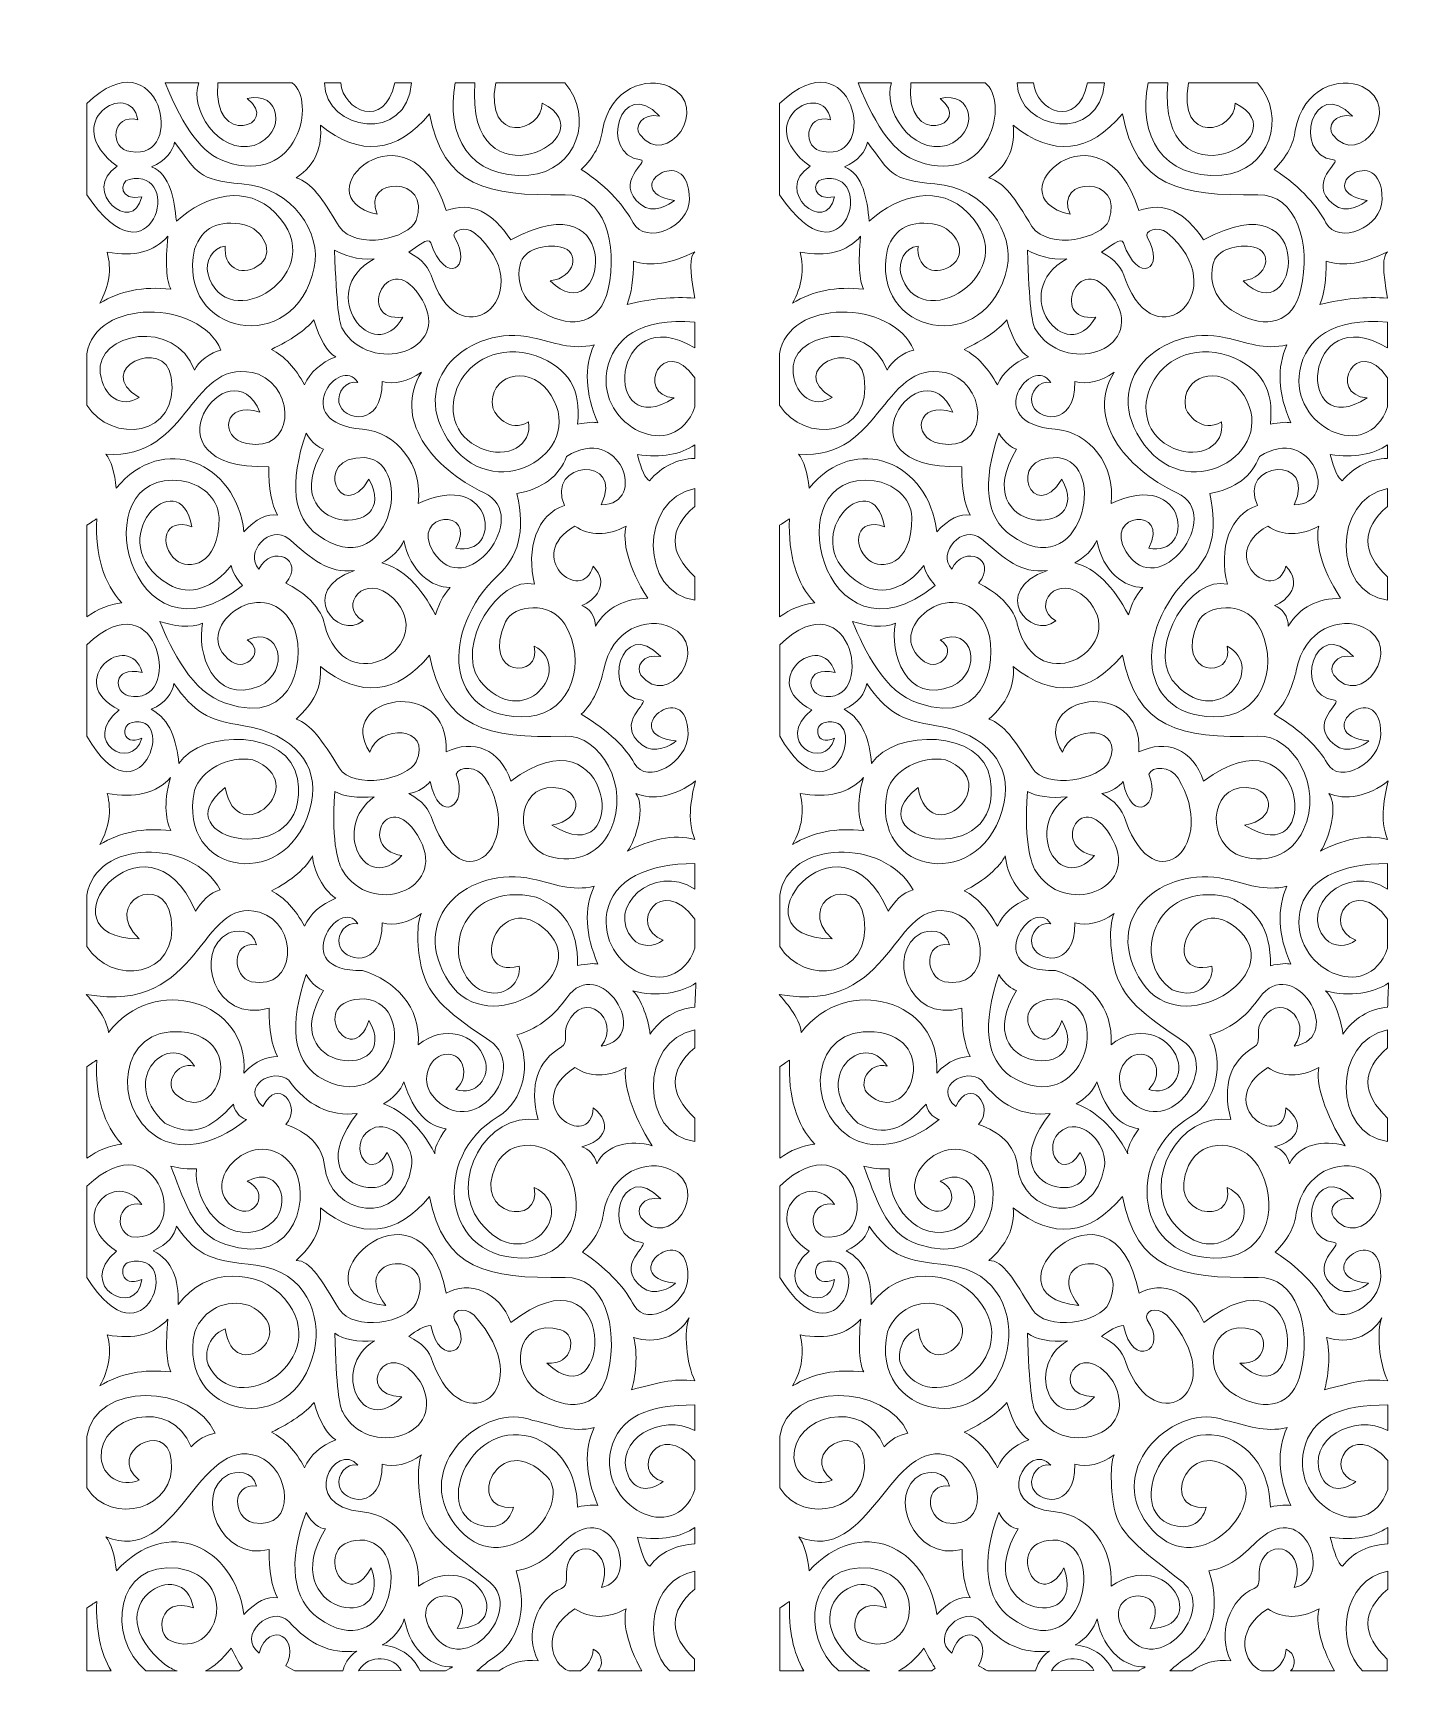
# Model space of a CAD drawing. Header units: centimetres. Extents: x -99 to 93, y -112 to 118.
import ezdxf

# ---------------------------------------------------------------- set-up
doc = ezdxf.new("R2010")
doc.units = ezdxf.units.CM
doc.header["$MEASUREMENT"] = 0
doc.layers.add('layer 1', color=7, linetype='Continuous')

msp = doc.modelspace()

# ---------------------------------------------------------------- linework, layer by layer
at = {"layer": 'layer 1', "color": 114, "lineweight": 20}
for points, knots in [([(-83.29539, 95.00688), (-84.48718, 89.57736), (-91.97173, 95.83041), (-86.71316, 99.29716), (-86.71316, 99.29716), (-95.12386, 105.44558), (-84.88055, 111.65502), (-83.83259, 105.78869), (-83.83259, 105.78869), (-87.51647, 106.80255), (-87.91274, 101.64285), (-84.81523, 101.34181), (-84.81523, 101.34181), (-76.84926, 99.95199), (-80.71938, 117.93878), (-90.96468, 108.06724), (-90.96468, 108.06724), (-90.96468, 103.502), (-90.96468, 99.25403), (-90.96468, 95.32332), (-90.96468, 95.32332), (-81.89771, 81.69669), (-77.12857, 99.25223), (-85.06099, 97.46599), (-85.06099, 97.46599), (-86.42806, 97.15815), (-86.42986, 94.37612), (-83.29539, 95.00688)], [0, 0, 0, 0, 0.125, 0.125, 0.125, 0.125, 0.25, 0.25, 0.25, 0.25, 0.375, 0.375, 0.375, 0.375, 0.5, 0.5, 0.5, 0.5, 0.625, 0.625, 0.625, 0.625, 0.75, 0.75, 0.75, 0.75, 1, 1, 1, 1]), ([(-62.24905, 110.95953), (-58.84211, 108.46161), (-61.40761, 96.44339), (-71.56244, 99.94211), (-71.56244, 99.94211), (-74.8773, 101.0842), (-77.33777, 104.42012), (-80.0052, 110.95953), (-80.0052, 110.95953), (-75.26698, 110.95953), (-75.31415, 110.95953), (-75.31415, 110.95953), (-75.31415, 110.95953), (-76.65055, 107.44615), (-72.65633, 100.85281), (-67.58014, 102.20882), (-67.58014, 102.20882), (-62.90833, 103.88344), (-63.89713, 109.93604), (-68.53843, 108.7641), (-68.53843, 108.7641), (-63.72172, 105.11635), (-73.53731, 101.58683), (-72.62964, 110.95953), (-72.62964, 110.95953), (-65.12746, 110.95953), (-62.24905, 110.95953), (-62.24905, 110.95953)], [0, 0, 0, 0, 0.125, 0.125, 0.125, 0.125, 0.25, 0.25, 0.25, 0.25, 0.375, 0.375, 0.375, 0.375, 0.5, 0.5, 0.5, 0.5, 0.625, 0.625, 0.625, 0.625, 0.75, 0.75, 0.75, 0.75, 1, 1, 1, 1]), ([(-45.56203, 110.95953), (-46.17184, 102.45646), (-57.57057, 104.19116), (-57.75782, 110.95953), (-57.75782, 110.95953), (-55.50049, 110.95953), (-55.45805, 110.95953), (-55.45805, 110.95953), (-55.45805, 110.95953), (-55.17386, 107.10747), (-49.30088, 104.27328), (-47.92361, 110.95953), (-47.92361, 110.95953), (-45.58758, 110.95953), (-45.56203, 110.95953), (-45.56203, 110.95953)], [0, 0, 0, 0, 0.2, 0.2, 0.2, 0.2, 0.4, 0.4, 0.4, 0.4, 0.6, 0.6, 0.6, 0.6, 1, 1, 1, 1]), ([(-24.13938, 110.95953), (-19.97701, 106.19753), (-22.46565, 98.66176), (-29.15041, 98.0466), (-29.15041, 98.0466), (-37.55718, 97.52815), (-40.84425, 103.58349), (-39.46376, 110.95953), (-39.46376, 110.95953), (-36.67346, 110.95953), (-36.70416, 110.95953), (-36.70416, 110.95953), (-36.70416, 110.95953), (-38.18494, 93.06975), (-17.62579, 103.2853), (-27.29413, 108.13385), (-27.29413, 108.13385), (-27.23937, 103.99326), (-35.41011, 102.1807), (-33.80438, 110.95953), (-33.80438, 110.95953), (-24.5122, 110.95953), (-24.13938, 110.95953), (-24.13938, 110.95953)], [0, 0, 0, 0, 0.142857143, 0.142857143, 0.142857143, 0.142857143, 0.285714286, 0.285714286, 0.285714286, 0.285714286, 0.428571429, 0.428571429, 0.428571429, 0.428571429, 0.571428571, 0.571428571, 0.571428571, 0.571428571, 0.714285714, 0.714285714, 0.714285714, 0.714285714, 1, 1, 1, 1]), ([(-13.64722, 103.72259), (-9.90462, 98.72006), (-3.53922, 107.69073), (-9.53944, 110.42842), (-9.53944, 110.42842), (-12.67726, 111.8601), (-17.74881, 110.30449), (-18.88427, 104.36568), (-18.88427, 104.36568), (-19.09484, 102.39153), (-20.0776, 100.55837), (-21.83249, 98.86623), (-21.83249, 98.86623), (-17.88397, 96.29279), (-15.70151, 93.46248), (-14.58305, 91.40377), (-14.58305, 91.40377), (-12.85215, 88.21776), (-6.74892, 90.7465), (-6.72865, 94.6757), (-6.72865, 94.6757), (-6.68522, 103.09228), (-17.01525, 95.87541), (-8.81045, 94.51505), (-8.81045, 94.51505), (-9.48066, 93.90826), (-11.7798, 92.57761), (-13.50631, 93.94307), (-13.50631, 93.94307), (-17.47888, 97.08492), (-12.16573, 100.02222), (-13.53671, 100.19234), (-13.53671, 100.19234), (-19.491, 100.93119), (-16.34999, 112.1453), (-10.88627, 106.31553), (-10.88627, 106.31553), (-13.42664, 106.75298), (-14.45243, 104.79887), (-13.64722, 103.72259)], [0, 0, 0, 0, 0.090909091, 0.090909091, 0.090909091, 0.090909091, 0.181818182, 0.181818182, 0.181818182, 0.181818182, 0.272727273, 0.272727273, 0.272727273, 0.272727273, 0.363636364, 0.363636364, 0.363636364, 0.363636364, 0.454545455, 0.454545455, 0.454545455, 0.454545455, 0.545454545, 0.545454545, 0.545454545, 0.545454545, 0.636363636, 0.636363636, 0.636363636, 0.636363636, 0.727272727, 0.727272727, 0.727272727, 0.727272727, 0.818181818, 0.818181818, 0.818181818, 0.818181818, 1, 1, 1, 1]), ([(-61.70924, 97.68607), (-58.80812, 99.56257), (-58.07112, 102.19764), (-58.3168, 105.05311), (-58.3168, 105.05311), (-52.73623, 100.576), (-47.64703, 101.1048), (-43.0492, 106.6395), (-43.0492, 106.6395), (-41.08372, 96.45142), (-35.08698, 95.12397), (-24.09631, 95.32332), (-24.09631, 95.32332), (-18.67691, 95.42162), (-16.62328, 88.44573), (-18.09456, 82.10348), (-18.09456, 82.10348), (-19.21188, 77.28707), (-22.86903, 76.48461), (-27.13507, 78.80038), (-27.13507, 78.80038), (-28.75609, 79.68035), (-31.17687, 81.78604), (-30.39371, 85.53391), (-30.39371, 85.53391), (-29.92729, 87.766), (-26.84301, 88.44532), (-24.69047, 88.00129), (-24.69047, 88.00129), (-21.90744, 87.4272), (-22.67446, 83.68141), (-26.17221, 83.29023), (-26.17221, 83.29023), (-18.41426, 75.38814), (-15.23465, 98.00809), (-31.69222, 88.99717), (-31.69222, 88.99717), (-34.25436, 92.91024), (-37.18784, 94.40675), (-40.73273, 93.1024), (-40.73273, 93.1024), (-45.80763, 109.44489), (-61.54878, 95.04475), (-50.36609, 92.59501), (-50.36609, 92.59501), (-52.73402, 97.94102), (-42.57593, 98.00915), (-44.94449, 91.72752), (-44.94449, 91.72752), (-45.87758, 89.25289), (-53.23662, 87.41602), (-55.68446, 90.88146), (-55.68446, 90.88146), (-58.20173, 94.96286), (-59.45807, 96.9672), (-61.70924, 97.68607)], [0, 0, 0, 0, 0.066666667, 0.066666667, 0.066666667, 0.066666667, 0.133333333, 0.133333333, 0.133333333, 0.133333333, 0.2, 0.2, 0.2, 0.2, 0.266666667, 0.266666667, 0.266666667, 0.266666667, 0.333333333, 0.333333333, 0.333333333, 0.333333333, 0.4, 0.4, 0.4, 0.4, 0.466666667, 0.466666667, 0.466666667, 0.466666667, 0.533333333, 0.533333333, 0.533333333, 0.533333333, 0.6, 0.6, 0.6, 0.6, 0.666666667, 0.666666667, 0.666666667, 0.666666667, 0.733333333, 0.733333333, 0.733333333, 0.733333333, 0.8, 0.8, 0.8, 0.8, 0.866666667, 0.866666667, 0.866666667, 0.866666667, 1, 1, 1, 1]), ([(-78.70274, 102.67203), (-78.91334, 101.40293), (-79.97998, 100.05227), (-81.90263, 99.2364), (-81.90263, 99.2364), (-79.24375, 98.05077), (-78.78314, 94.80962), (-78.43217, 91.60161), (-78.43217, 91.60161), (-74.29042, 95.40892), (-68.49863, 96.77952), (-64.63503, 92.78511), (-64.63503, 92.78511), (-56.27017, 84.46707), (-71.7389, 75.05129), (-74.06017, 84.39525), (-74.06017, 84.39525), (-74.3925, 85.73301), (-73.54077, 87.9892), (-71.6189, 88.13222), (-71.6189, 88.13222), (-71.87869, 85.33724), (-69.57426, 83.78151), (-67.13166, 85.31052), (-67.13166, 85.31052), (-64.28074, 87.09513), (-66.56373, 90.6122), (-68.92508, 91.11228), (-68.92508, 91.11228), (-72.55406, 91.88083), (-74.84111, 90.72936), (-75.90087, 87.7087), (-75.90087, 87.7087), (-78.50308, 75.70505), (-61.87912, 72.33945), (-59.15915, 85.1705), (-59.15915, 85.1705), (-58.16392, 89.86533), (-62.04785, 96.31565), (-69.27917, 96.82874), (-69.27917, 96.82874), (-75.63423, 97.49237), (-75.29256, 98.20407), (-78.70274, 102.67203)], [0, 0, 0, 0, 0.083333333, 0.083333333, 0.083333333, 0.083333333, 0.166666667, 0.166666667, 0.166666667, 0.166666667, 0.25, 0.25, 0.25, 0.25, 0.333333333, 0.333333333, 0.333333333, 0.333333333, 0.416666667, 0.416666667, 0.416666667, 0.416666667, 0.5, 0.5, 0.5, 0.5, 0.583333333, 0.583333333, 0.583333333, 0.583333333, 0.666666667, 0.666666667, 0.666666667, 0.666666667, 0.75, 0.75, 0.75, 0.75, 0.833333333, 0.833333333, 0.833333333, 0.833333333, 1, 1, 1, 1]), ([(-45.94478, 87.28567), (-44.03194, 86.19284), (-43.16765, 85.2366), (-42.58854, 83.43869), (-42.58854, 83.43869), (-38.44746, 71.90248), (-27.1926, 81.95225), (-36.83686, 90.03539), (-36.83686, 90.03539), (-38.00689, 91.01602), (-40.07652, 90.25104), (-39.5745, 89.40084), (-39.5745, 89.40084), (-36.90691, 84.88315), (-40.90861, 82.68447), (-42.89126, 88.60766), (-42.89126, 88.60766), (-43.18361, 89.48106), (-44.81348, 88.07422), (-45.94478, 87.28567)], [0, 0, 0, 0, 0.166666667, 0.166666667, 0.166666667, 0.166666667, 0.333333333, 0.333333333, 0.333333333, 0.333333333, 0.5, 0.5, 0.5, 0.5, 0.666666667, 0.666666667, 0.666666667, 0.666666667, 1, 1, 1, 1]), ([(-89.16789, 80.14697), (-87.83416, 82.49126), (-87.48319, 84.87083), (-88.11495, 87.28567), (-88.11495, 87.28567), (-84.34193, 86.61586), (-81.51654, 87.35618), (-79.6388, 89.50659), (-79.6388, 89.50659), (-79.98977, 85.76979), (-79.84939, 83.3021), (-79.21761, 82.10348), (-79.21761, 82.10348), (-83.06086, 82.54414), (-86.37761, 81.89196), (-89.16789, 80.14697)], [0, 0, 0, 0, 0.2, 0.2, 0.2, 0.2, 0.4, 0.4, 0.4, 0.4, 0.6, 0.6, 0.6, 0.6, 1, 1, 1, 1]), ([(-56.31622, 87.55007), (-55.00005, 86.88026), (-53.17452, 86.17125), (-50.80541, 86.34751), (-50.80541, 86.34751), (-59.22617, 81.7268), (-50.84064, 71.00739), (-46.77387, 78.20257), (-46.77387, 78.20257), (-53.64217, 77.37524), (-48.7535, 88.71131), (-44.05721, 80.59318), (-44.05721, 80.59318), (-39.92347, 73.44749), (-51.24614, 69.94015), (-55.23696, 76.56439), (-55.23696, 76.56439), (-55.64324, 77.23877), (-56.10562, 79.93544), (-56.31622, 87.55007)], [0, 0, 0, 0, 0.166666667, 0.166666667, 0.166666667, 0.166666667, 0.333333333, 0.333333333, 0.333333333, 0.333333333, 0.5, 0.5, 0.5, 0.5, 0.666666667, 0.666666667, 0.666666667, 0.666666667, 1, 1, 1, 1]), ([(-14.5409, 86.04301), (-14.52334, 83.52243), (-14.82168, 81.49538), (-15.43589, 79.96188), (-15.43589, 79.96188), (-12.13493, 80.7903), (-8.97787, 81.08995), (-5.96469, 80.86082), (-5.96469, 80.86082), (-6.69475, 84.69457), (-6.69476, 86.85382), (-5.96469, 87.33855), (-5.96469, 87.33855), (-9.31129, 85.65521), (-12.17003, 85.22338), (-14.5409, 86.04301)], [0, 0, 0, 0, 0.2, 0.2, 0.2, 0.2, 0.4, 0.4, 0.4, 0.4, 0.6, 0.6, 0.6, 0.6, 1, 1, 1, 1]), ([(-89.07981, 70.361), (-88.66705, 67.14138), (-86.14429, 65.38963), (-83.63997, 66.97999), (-83.63997, 66.97999), (-90.3634, 70.95071), (-80.04406, 75.58723), (-79.16498, 69.83549), (-79.16498, 69.83549), (-77.86944, 61.35887), (-87.62514, 60.46126), (-90.96467, 65.92241), (-90.96467, 65.92241), (-90.96468, 68.61925), (-90.96468, 70.99882), (-90.96468, 73.06113), (-90.96468, 73.06113), (-89.84825, 80.82576), (-75.21186, 80.7272), (-72.21073, 73.60945), (-72.21073, 73.60945), (-73.61466, 73.34505), (-75.46044, 71.95429), (-75.92957, 70.77738), (-75.92957, 70.77738), (-78.5376, 78.11463), (-89.81767, 76.11645), (-89.07981, 70.361)], [0, 0, 0, 0, 0.125, 0.125, 0.125, 0.125, 0.25, 0.25, 0.25, 0.25, 0.375, 0.375, 0.375, 0.375, 0.5, 0.5, 0.5, 0.5, 0.625, 0.625, 0.625, 0.625, 0.75, 0.75, 0.75, 0.75, 1, 1, 1, 1]), ([(-5.96469, 69.72972), (-5.96469, 68.61925), (-5.96469, 67.262), (-5.96469, 65.65801), (-5.96469, 65.65801), (-8.83127, 57.54072), (-19.64364, 62.99414), (-18.2525, 70.68156), (-18.2525, 70.68156), (-17.4242, 75.25872), (-13.52549, 78.18789), (-5.96469, 77.50299), (-5.96469, 77.50299), (-5.96469, 76.58641), (-5.96469, 75.38782), (-5.96469, 73.9072), (-5.96469, 73.9072), (-17.84768, 81.07415), (-19.05336, 60.30904), (-8.8357, 66.91115), (-8.8357, 66.91115), (-14.4792, 67.36319), (-10.3584, 76.04418), (-5.96469, 69.72972)], [0, 0, 0, 0, 0.142857143, 0.142857143, 0.142857143, 0.142857143, 0.285714286, 0.285714286, 0.285714286, 0.285714286, 0.428571429, 0.428571429, 0.428571429, 0.428571429, 0.571428571, 0.571428571, 0.571428571, 0.571428571, 0.714285714, 0.714285714, 0.714285714, 0.714285714, 1, 1, 1, 1]), ([(-65.1609, 73.69567), (-62.44083, 75.00002), (-60.45779, 76.37489), (-59.2118, 77.82026), (-59.2118, 77.82026), (-58.40455, 75.10579), (-57.38671, 73.37839), (-56.15828, 72.63808), (-56.15828, 72.63808), (-58.2817, 71.82727), (-59.73827, 70.52291), (-60.52797, 68.725), (-60.52797, 68.725), (-61.7915, 71.08696), (-63.33581, 72.74384), (-65.1609, 73.69567)], [0, 0, 0, 0, 0.2, 0.2, 0.2, 0.2, 0.4, 0.4, 0.4, 0.4, 0.6, 0.6, 0.6, 0.6, 1, 1, 1, 1]), ([(-29.21122, 63.58655), (-28.6292, 60.29987), (-32.18302, 58.31536), (-35.83939, 59.85665), (-35.83939, 59.85665), (-43.85804, 63.2368), (-38.66227, 76.13199), (-28.16113, 72.80701), (-28.16113, 72.80701), (-23.58547, 70.99955), (-21.84273, 68.22191), (-22.35896, 63.22557), (-22.35896, 63.22557), (-20.99015, 63.50759), (-20.0425, 63.57809), (-19.51604, 63.43709), (-19.51604, 63.43709), (-21.30601, 67.56167), (-21.4815, 71.19272), (-20.0425, 74.33022), (-20.0425, 74.33022), (-23.14866, 73.57229), (-25.721, 74.67589), (-28.62394, 75.33493), (-28.62394, 75.33493), (-37.45743, 77.34039), (-46.65845, 69.27564), (-39.94303, 60.3172), (-39.94303, 60.3172), (-33.35518, 51.52896), (-20.3446, 59.98423), (-26.57071, 67.9847), (-26.57071, 67.9847), (-29.42692, 71.65489), (-34.93442, 69.99615), (-34.20858, 65.58816), (-34.20858, 65.58816), (-34.06906, 64.74086), (-31.93417, 61.86732), (-29.21122, 63.58655)], [0, 0, 0, 0, 0.090909091, 0.090909091, 0.090909091, 0.090909091, 0.181818182, 0.181818182, 0.181818182, 0.181818182, 0.272727273, 0.272727273, 0.272727273, 0.272727273, 0.363636364, 0.363636364, 0.363636364, 0.363636364, 0.454545455, 0.454545455, 0.454545455, 0.454545455, 0.545454545, 0.545454545, 0.545454545, 0.545454545, 0.636363636, 0.636363636, 0.636363636, 0.636363636, 0.727272727, 0.727272727, 0.727272727, 0.727272727, 0.818181818, 0.818181818, 0.818181818, 0.818181818, 1, 1, 1, 1]), ([(-88.31567, 59.07126), (-87.56105, 58.11943), (-87.07956, 56.50989), (-86.85143, 54.28894), (-86.85143, 54.28894), (-80.35181, 62.23427), (-70.05155, 57.88845), (-69.00412, 48.20783), (-69.00412, 48.20783), (-67.28319, 50.04097), (-65.72133, 50.81655), (-64.31855, 50.53452), (-64.31855, 50.53452), (-65.1258, 52.01514), (-65.54612, 54.27134), (-65.51102, 57.30309), (-65.51102, 57.30309), (-84.05694, 56.84305), (-70.89617, 74.88105), (-66.75933, 64.91483), (-66.75933, 64.91483), (-71.76431, 66.639), (-72.68047, 61.33775), (-68.58295, 60.52874), (-68.58295, 60.52874), (-61.97207, 59.22348), (-61.61311, 67.99138), (-66.96618, 70.21906), (-66.96618, 70.21906), (-76.53476, 73.22868), (-76.41988, 58.03819), (-88.31567, 59.07126)], [0, 0, 0, 0, 0.111111111, 0.111111111, 0.111111111, 0.111111111, 0.222222222, 0.222222222, 0.222222222, 0.222222222, 0.333333333, 0.333333333, 0.333333333, 0.333333333, 0.444444444, 0.444444444, 0.444444444, 0.444444444, 0.555555556, 0.555555556, 0.555555556, 0.555555556, 0.666666667, 0.666666667, 0.666666667, 0.666666667, 0.777777778, 0.777777778, 0.777777778, 0.777777778, 1, 1, 1, 1]), ([(-55.71078, 66.26612), (-55.97045, 67.64778), (-54.76024, 69.46637), (-53.06685, 69.06849), (-53.06685, 69.06849), (-55.58102, 73.17134), (-62.99469, 63.38677), (-52.42036, 62.53814), (-52.42036, 62.53814), (-47.65999, 62.15611), (-43.94831, 57.51458), (-44.6286, 52.1738), (-44.6286, 52.1738), (-33.78289, 57.2064), (-32.79715, 44.46952), (-39.36391, 45.93402), (-39.36391, 45.93402), (-36.2471, 51.78761), (-45.90791, 50.91678), (-42.52273, 45.40523), (-42.52273, 45.40523), (-38.04476, 38.11447), (-28.60408, 50.48683), (-35.41163, 53.65617), (-35.41163, 53.65617), (-42.77582, 57.08466), (-48.19532, 64.14186), (-44.19444, 70.51072), (-44.19444, 70.51072), (-46.09183, 69.18657), (-47.92126, 68.74996), (-49.68272, 69.20094), (-49.68272, 69.20094), (-49.60495, 62.70571), (-55.22802, 63.69742), (-55.71078, 66.26612)], [0, 0, 0, 0, 0.1, 0.1, 0.1, 0.1, 0.2, 0.2, 0.2, 0.2, 0.3, 0.3, 0.3, 0.3, 0.4, 0.4, 0.4, 0.4, 0.5, 0.5, 0.5, 0.5, 0.6, 0.6, 0.6, 0.6, 0.7, 0.7, 0.7, 0.7, 0.8, 0.8, 0.8, 0.8, 1, 1, 1, 1]), ([(-24.13341, 35.28481), (-26.07459, 38.51409), (-31.30978, 38.06902), (-32.42861, 35.62726), (-32.42861, 35.62726), (-35.99861, 27.836), (-27.24918, 27.50117), (-28.41808, 32.21945), (-28.41808, 32.21945), (-22.66971, 29.30085), (-29.84116, 19.82927), (-36.07849, 27.45993), (-36.07849, 27.45993), (-39.48113, 32.28106), (-33.46746, 42.12672), (-28.36632, 40.8818), (-28.36632, 40.8818), (-29.61038, 45.79122), (-28.04292, 50.68219), (-24.17766, 51.85651), (-24.17766, 51.85651), (-26.9883, 58.07887), (-15.67146, 59.03855), (-19.04221, 51.96226), (-19.04221, 51.96226), (-12.38893, 52.07193), (-16.44397, 63.50711), (-23.88572, 58.73081), (-23.88572, 58.73081), (-24.93866, 55.94585), (-27.25512, 54.21845), (-30.83511, 53.54864), (-30.83511, 53.54864), (-29.57753, 48.10957), (-30.74059, 44.66454), (-33.46746, 42.12672), (-33.46746, 42.12672), (-41.5259, 34.62696), (-41.23167, 21.62646), (-29.14444, 22.37188), (-29.14444, 22.37188), (-23.07609, 22.98704), (-21.03906, 30.13715), (-24.13341, 35.28481)], [0, 0, 0, 0, 0.083333333, 0.083333333, 0.083333333, 0.083333333, 0.166666667, 0.166666667, 0.166666667, 0.166666667, 0.25, 0.25, 0.25, 0.25, 0.333333333, 0.333333333, 0.333333333, 0.333333333, 0.416666667, 0.416666667, 0.416666667, 0.416666667, 0.5, 0.5, 0.5, 0.5, 0.583333333, 0.583333333, 0.583333333, 0.583333333, 0.666666667, 0.666666667, 0.666666667, 0.666666667, 0.75, 0.75, 0.75, 0.75, 0.833333333, 0.833333333, 0.833333333, 0.833333333, 1, 1, 1, 1]), ([(-57.86931, 59.73554), (-58.50108, 59.98231), (-59.40484, 60.49348), (-60.31738, 62.00934), (-60.31738, 62.00934), (-62.70403, 54.92352), (-62.14248, 50.16437), (-58.63268, 47.73192), (-58.63268, 47.73192), (-48.79472, 40.52335), (-44.81921, 57.82857), (-52.0877, 58.57647), (-52.0877, 58.57647), (-59.69859, 58.82871), (-55.43386, 48.93479), (-51.52534, 55.55807), (-51.52534, 55.55807), (-46.62919, 46.99161), (-65.10192, 47.72059), (-57.86931, 59.73554)], [0, 0, 0, 0, 0.166666667, 0.166666667, 0.166666667, 0.166666667, 0.333333333, 0.333333333, 0.333333333, 0.333333333, 0.5, 0.5, 0.5, 0.5, 0.666666667, 0.666666667, 0.666666667, 0.666666667, 1, 1, 1, 1]), ([(-5.96469, 60.37008), (-7.95124, 58.9952), (-10.62572, 58.53694), (-13.9881, 58.99521), (-13.9881, 58.99521), (-13.42654, 56.82717), (-12.86497, 55.61094), (-12.3034, 55.34655), (-12.3034, 55.34655), (-10.55554, 57.33832), (-8.44262, 58.37831), (-5.96469, 58.46642), (-5.96469, 58.46642), (-5.96469, 59.24198), (-5.96469, 59.87654), (-5.96469, 60.37008)], [0, 0, 0, 0, 0.2, 0.2, 0.2, 0.2, 0.4, 0.4, 0.4, 0.4, 0.6, 0.6, 0.6, 0.6, 1, 1, 1, 1]), ([(-76.28987, 48.9179), (-77.93121, 58.35408), (-89.52277, 46.86355), (-79.54625, 40.8853), (-79.54625, 40.8853), (-76.47008, 39.04196), (-73.17949, 40.4632), (-70.79412, 43.50157), (-70.79412, 43.50157), (-70.50217, 42.03858), (-69.53059, 41.10439), (-69.21471, 40.69896), (-69.21471, 40.69896), (-84.94446, 27.87645), (-91.97048, 57.08554), (-77.74351, 55.34655), (-77.74351, 55.34655), (-75.14627, 54.94115), (-72.64041, 53.12739), (-72.47882, 50.21725), (-72.47882, 50.21725), (-72.44253, 43.34489), (-76.79191, 42.84741), (-78.4919, 44.25746), (-78.4919, 44.25746), (-80.99607, 46.33453), (-80.19249, 50.34456), (-76.28987, 48.9179)], [0, 0, 0, 0, 0.125, 0.125, 0.125, 0.125, 0.25, 0.25, 0.25, 0.25, 0.375, 0.375, 0.375, 0.375, 0.5, 0.5, 0.5, 0.5, 0.625, 0.625, 0.625, 0.625, 0.75, 0.75, 0.75, 0.75, 1, 1, 1, 1]), ([(-5.96469, 54.23608), (-13.77553, 52.80418), (-13.62086, 39.57208), (-5.96469, 38.63667), (-5.96469, 38.63667), (-5.96469, 39.51799), (-5.9647, 40.61084), (-5.96469, 41.9152), (-5.96469, 41.9152), (-9.64297, 45.33471), (-9.64298, 48.61324), (-5.96469, 51.75076), (-5.96469, 51.75076), (-5.96469, 52.61444), (-5.96469, 53.44288), (-5.96469, 54.23608)], [0, 0, 0, 0, 0.2, 0.2, 0.2, 0.2, 0.4, 0.4, 0.4, 0.4, 0.6, 0.6, 0.6, 0.6, 1, 1, 1, 1]), ([(-90.96468, 49.10678), (-90.29103, 49.5827), (-89.83248, 49.88237), (-89.58907, 50.00574), (-89.58907, 50.00574), (-89.7821, 44.89407), (-88.60632, 40.98099), (-86.06172, 38.26652), (-86.06172, 38.26652), (-87.7968, 38.07263), (-89.43113, 37.42045), (-90.96468, 36.30998), (-90.96468, 36.30998), (-90.96468, 42.2677), (-90.96468, 46.53332), (-90.96468, 49.10678)], [0, 0, 0, 0, 0.2, 0.2, 0.2, 0.2, 0.4, 0.4, 0.4, 0.4, 0.6, 0.6, 0.6, 0.6, 1, 1, 1, 1]), ([(-48.12962, 38.90107), (-52.08827, 42.76173), (-55.96531, 37.79659), (-52.34872, 35.756), (-52.34872, 35.756), (-55.93209, 32.90034), (-61.7368, 39.98436), (-53.52449, 42.7847), (-53.52449, 42.7847), (-57.35017, 42.36167), (-59.41046, 44.39036), (-62.73915, 47.20313), (-62.73915, 47.20313), (-65.35709, 49.41531), (-69.04304, 45.22308), (-66.89825, 42.98756), (-66.89825, 42.98756), (-65.17286, 46.53176), (-60.34203, 44.36331), (-63.16032, 41.01624), (-63.16032, 41.01624), (-58.10182, 38.51063), (-57.75332, 35.29038), (-57.75185, 35.28481), (-57.75185, 35.28481), (-54.77872, 23.98309), (-41.58541, 32.51885), (-48.12962, 38.90107)], [0, 0, 0, 0, 0.125, 0.125, 0.125, 0.125, 0.25, 0.25, 0.25, 0.25, 0.375, 0.375, 0.375, 0.375, 0.5, 0.5, 0.5, 0.5, 0.625, 0.625, 0.625, 0.625, 0.75, 0.75, 0.75, 0.75, 1, 1, 1, 1]), ([(-19.85823, 34.98702), (-18.27883, 37.70148), (-15.66405, 38.87905), (-12.54031, 38.91429), (-12.54031, 38.91429), (-15.31304, 43.17988), (-16.12908, 47.02687), (-15.56751, 49.00102), (-15.56751, 49.00102), (-18.23495, 47.59091), (-20.62161, 47.59091), (-22.72749, 49.00102), (-22.72749, 49.00102), (-30.0024, 44.84347), (-21.77985, 37.89636), (-20.18052, 43.37466), (-20.18052, 43.37466), (-17.7937, 40.97922), (-19.8718, 38.59688), (-21.77985, 37.89636), (-21.77985, 37.89636), (-20.73506, 37.55328), (-19.80452, 36.3395), (-19.85823, 34.98702)], [0, 0, 0, 0, 0.142857143, 0.142857143, 0.142857143, 0.142857143, 0.285714286, 0.285714286, 0.285714286, 0.285714286, 0.428571429, 0.428571429, 0.428571429, 0.428571429, 0.571428571, 0.571428571, 0.571428571, 0.571428571, 0.714285714, 0.714285714, 0.714285714, 0.714285714, 1, 1, 1, 1]), ([(-40.18489, 40.43458), (-42.71194, 40.36407), (-45.7732, 42.61824), (-46.62919, 46.99161), (-46.62919, 46.99161), (-47.05037, 45.81065), (-48.44056, 44.53402), (-49.70408, 43.8466), (-49.70408, 43.8466), (-46.83378, 43.1853), (-44.21, 40.46231), (-42.20942, 36.60214), (-42.20942, 36.60214), (-41.53021, 38.68403), (-41.38698, 38.84327), (-40.18489, 40.43458)], [0, 0, 0, 0, 0.2, 0.2, 0.2, 0.2, 0.4, 0.4, 0.4, 0.4, 0.6, 0.6, 0.6, 0.6, 1, 1, 1, 1]), ([(-83.28942, 19.33215), (-84.65238, 14.51913), (-91.95122, 18.92018), (-86.45318, 23.31155), (-86.45318, 23.31155), (-94.39817, 27.26493), (-85.11, 34.74762), (-83.22391, 28.52618), (-83.22391, 28.52618), (-87.54599, 29.48507), (-87.11753, 25.73784), (-85.15166, 25.29045), (-85.15166, 25.29045), (-77.26697, 23.49606), (-80.71341, 42.26406), (-90.95871, 32.39252), (-90.95871, 32.39252), (-90.95871, 27.82727), (-90.95871, 23.5793), (-90.95871, 19.6486), (-90.95871, 19.6486), (-83.63528, 6.73357), (-78.01403, 23.18515), (-84.7811, 21.51735), (-84.7811, 21.51735), (-86.14731, 21.18064), (-86.08201, 18.15909), (-83.28942, 19.33215)], [0, 0, 0, 0, 0.125, 0.125, 0.125, 0.125, 0.25, 0.25, 0.25, 0.25, 0.375, 0.375, 0.375, 0.375, 0.5, 0.5, 0.5, 0.5, 0.625, 0.625, 0.625, 0.625, 0.75, 0.75, 0.75, 0.75, 1, 1, 1, 1]), ([(-62.22407, 35.28481), (-66.26492, 42.8822), (-77.00468, 34.38451), (-70.69233, 30.03098), (-70.69233, 30.03098), (-68.66245, 28.631), (-65.95262, 31.57824), (-68.53246, 33.08938), (-68.53246, 33.08938), (-63.99404, 35.25437), (-62.41415, 28.76005), (-66.8462, 26.60599), (-66.8462, 26.60599), (-73.28609, 23.9778), (-75.66791, 31.38576), (-74.7752, 35.40687), (-74.7752, 35.40687), (-76.18339, 34.65359), (-79.14952, 35.06447), (-80.76318, 35.68079), (-80.76318, 35.68079), (-79.17999, 31.79902), (-76.23041, 25.61221), (-71.55647, 24.26739), (-71.55647, 24.26739), (-61.46203, 20.59806), (-60.24028, 31.55502), (-62.22407, 35.28481)], [0, 0, 0, 0, 0.125, 0.125, 0.125, 0.125, 0.25, 0.25, 0.25, 0.25, 0.375, 0.375, 0.375, 0.375, 0.5, 0.5, 0.5, 0.5, 0.625, 0.625, 0.625, 0.625, 0.75, 0.75, 0.75, 0.75, 1, 1, 1, 1]), ([(-13.49059, 28.17765), (-9.74799, 23.17512), (-3.38259, 32.14579), (-9.38281, 34.88348), (-9.38281, 34.88348), (-12.52063, 36.31516), (-17.59218, 34.75955), (-18.72764, 28.82074), (-18.72764, 28.82074), (-19.1713, 26.89105), (-20.09217, 24.22591), (-21.84706, 22.70497), (-21.84706, 22.70497), (-17.89854, 20.33697), (-15.54488, 17.91755), (-14.42642, 15.85883), (-14.42642, 15.85883), (-12.69551, 12.67282), (-6.93474, 15.95495), (-6.91447, 19.88415), (-6.91447, 19.88415), (-6.87104, 28.30073), (-17.26115, 19.90846), (-8.57692, 18.95904), (-8.57692, 18.95904), (-9.24713, 18.35225), (-11.62317, 17.03267), (-13.34968, 18.39813), (-13.34968, 18.39813), (-17.32225, 21.53998), (-12.0091, 24.47728), (-13.38008, 24.6474), (-13.38008, 24.6474), (-19.33437, 25.38625), (-16.19336, 36.60036), (-10.72964, 30.77059), (-10.72964, 30.77059), (-13.27001, 31.20804), (-14.2958, 29.25393), (-13.49059, 28.17765)], [0, 0, 0, 0, 0.090909091, 0.090909091, 0.090909091, 0.090909091, 0.181818182, 0.181818182, 0.181818182, 0.181818182, 0.272727273, 0.272727273, 0.272727273, 0.272727273, 0.363636364, 0.363636364, 0.363636364, 0.363636364, 0.454545455, 0.454545455, 0.454545455, 0.454545455, 0.545454545, 0.545454545, 0.545454545, 0.545454545, 0.636363636, 0.636363636, 0.636363636, 0.636363636, 0.727272727, 0.727272727, 0.727272727, 0.727272727, 0.818181818, 0.818181818, 0.818181818, 0.818181818, 1, 1, 1, 1]), ([(-61.70327, 22.01135), (-59.28151, 24.16177), (-58.06515, 26.5229), (-58.31083, 29.37839), (-58.31083, 29.37839), (-52.73026, 24.90128), (-47.64106, 25.43008), (-43.04323, 30.96478), (-43.04323, 30.96478), (-41.07775, 20.7767), (-35.07637, 19.27246), (-24.09034, 19.6486), (-24.09034, 19.6486), (-19.21886, 19.81538), (-14.92108, 12.621), (-17.71195, 6.56572), (-17.71195, 6.56572), (-19.43321, 2.83115), (-23.29686, 1.52922), (-27.1291, 3.12566), (-27.1291, 3.12566), (-31.69572, 5.60465), (-30.51772, 13.66491), (-24.6845, 12.32657), (-24.6845, 12.32657), (-21.96559, 11.70276), (-21.44502, 8.00844), (-25.97012, 7.20632), (-25.97012, 7.20632), (-14.63376, -0.06923), (-17.28355, 24.31976), (-31.68625, 13.32245), (-31.68625, 13.32245), (-33.15255, 17.85193), (-36.9764, 19.27996), (-40.72676, 17.42768), (-40.72676, 17.42768), (-40.18528, 28.32723), (-56.44396, 25.16739), (-51.41044, 17.37929), (-51.41044, 17.37929), (-50.26433, 21.33447), (-42.59726, 21.05588), (-44.93852, 16.0528), (-44.93852, 16.0528), (-46.05948, 13.6574), (-53.71008, 12.01526), (-55.67849, 15.20674), (-55.67849, 15.20674), (-58.19576, 19.28814), (-59.58906, 21.224), (-61.70327, 22.01135)], [0, 0, 0, 0, 0.071428571, 0.071428571, 0.071428571, 0.071428571, 0.142857143, 0.142857143, 0.142857143, 0.142857143, 0.214285714, 0.214285714, 0.214285714, 0.214285714, 0.285714286, 0.285714286, 0.285714286, 0.285714286, 0.357142857, 0.357142857, 0.357142857, 0.357142857, 0.428571429, 0.428571429, 0.428571429, 0.428571429, 0.5, 0.5, 0.5, 0.5, 0.571428571, 0.571428571, 0.571428571, 0.571428571, 0.642857143, 0.642857143, 0.642857143, 0.642857143, 0.714285714, 0.714285714, 0.714285714, 0.714285714, 0.785714286, 0.785714286, 0.785714286, 0.785714286, 0.857142857, 0.857142857, 0.857142857, 0.857142857, 1, 1, 1, 1]), ([(-78.78237, 26.98019), (-78.99297, 25.71108), (-79.90553, 24.27482), (-81.96514, 23.39047), (-81.96514, 23.39047), (-79.20354, 21.89669), (-78.45189, 19.03217), (-78.10092, 15.82417), (-78.10092, 15.82417), (-74.91803, 20.65883), (-62.66338, 20.57576), (-61.52743, 13.71072), (-61.52743, 13.71072), (-59.3248, 0.39926), (-81.13694, 5.00414), (-71.61293, 12.45749), (-71.61293, 12.45749), (-69.98247, 3.31556), (-59.23856, 13.05251), (-67.75478, 16.32793), (-67.75478, 16.32793), (-71.14294, 16.9494), (-75.1091, 14.84917), (-75.8949, 12.03397), (-75.8949, 12.03397), (-78.49711, 0.03033), (-62.23925, -2.5228), (-59.56412, 10.38614), (-59.56412, 10.38614), (-58.50582, 15.49303), (-61.87201, 19.95963), (-69.03352, 21.08553), (-69.03352, 21.08553), (-74.20873, 21.89916), (-75.92003, 22.99159), (-78.78237, 26.98019)], [0, 0, 0, 0, 0.1, 0.1, 0.1, 0.1, 0.2, 0.2, 0.2, 0.2, 0.3, 0.3, 0.3, 0.3, 0.4, 0.4, 0.4, 0.4, 0.5, 0.5, 0.5, 0.5, 0.6, 0.6, 0.6, 0.6, 0.7, 0.7, 0.7, 0.7, 0.8, 0.8, 0.8, 0.8, 1, 1, 1, 1]), ([(-89.16192, 4.47225), (-87.82819, 6.81654), (-87.47722, 9.19611), (-88.10898, 11.61093), (-88.10898, 11.61093), (-84.33596, 10.94114), (-81.13393, 11.68146), (-79.25619, 13.83187), (-79.25619, 13.83187), (-80.36055, 10.09507), (-79.84342, 7.62738), (-79.21164, 6.42876), (-79.21164, 6.42876), (-83.05489, 6.86942), (-86.37164, 6.21724), (-89.16192, 4.47225)], [0, 0, 0, 0, 0.2, 0.2, 0.2, 0.2, 0.4, 0.4, 0.4, 0.4, 0.6, 0.6, 0.6, 0.6, 1, 1, 1, 1]), ([(-45.93881, 11.61093), (-44.02597, 10.51812), (-43.16168, 9.56188), (-42.58257, 7.76397), (-42.58257, 7.76397), (-38.44149, -3.77224), (-29.60108, 4.51315), (-35.25562, 13.74424), (-35.25562, 13.74424), (-36.33026, 15.4986), (-38.91897, 15.49589), (-39.34475, 14.29849), (-39.34475, 14.29849), (-37.49022, 9.87497), (-41.75704, 7.14484), (-42.95377, 13.27532), (-42.95377, 13.27532), (-43.46767, 12.64596), (-44.64528, 11.77158), (-45.93881, 11.61093)], [0, 0, 0, 0, 0.166666667, 0.166666667, 0.166666667, 0.166666667, 0.333333333, 0.333333333, 0.333333333, 0.333333333, 0.5, 0.5, 0.5, 0.5, 0.666666667, 0.666666667, 0.666666667, 0.666666667, 1, 1, 1, 1]), ([(-56.31025, 11.87535), (-54.99408, 11.20554), (-53.15143, 10.95876), (-50.78232, 11.13503), (-50.78232, 11.13503), (-56.87479, 6.78826), (-51.96466, -2.6129), (-46.9391, 2.93873), (-46.9391, 2.93873), (-53.29147, 3.94956), (-48.55657, 13.03058), (-44.3594, 5.10678), (-44.3594, 5.10678), (-40.66356, -1.87056), (-51.24016, -5.73458), (-55.23099, 0.88965), (-55.23099, 0.88965), (-55.63728, 1.56406), (-56.85304, 4.26072), (-56.31025, 11.87535)], [0, 0, 0, 0, 0.166666667, 0.166666667, 0.166666667, 0.166666667, 0.333333333, 0.333333333, 0.333333333, 0.333333333, 0.5, 0.5, 0.5, 0.5, 0.666666667, 0.666666667, 0.666666667, 0.666666667, 1, 1, 1, 1]), ([(-14.19253, 11.63515), (-12.83951, 9.7994), (-14.1309, 5.27271), (-15.36143, 3.53377), (-15.36143, 3.53377), (-12.47141, 5.11558), (-8.90341, 6.03164), (-5.95872, 5.1861), (-5.95872, 5.1861), (-7.16821, 8.06099), (-6.35683, 11.25919), (-5.89023, 13.37608), (-5.89023, 13.37608), (-8.55193, 11.21331), (-12.0271, 10.6101), (-14.19253, 11.63515)], [0, 0, 0, 0, 0.2, 0.2, 0.2, 0.2, 0.4, 0.4, 0.4, 0.4, 0.6, 0.6, 0.6, 0.6, 1, 1, 1, 1]), ([(-83.634, -8.69473), (-89.06474, -3.59408), (-80.16329, 0.87686), (-79.15901, -5.83923), (-79.15901, -5.83923), (-78.0025, -14.33594), (-87.61917, -15.21346), (-90.9587, -9.75231), (-90.9587, -9.75231), (-90.95871, -7.05547), (-90.95871, -4.6759), (-90.95871, -2.61359), (-90.95871, -2.61359), (-89.84228, 5.15104), (-76.26746, 5.4634), (-72.30748, -1.85983), (-72.30748, -1.85983), (-73.71141, -2.12423), (-75.02647, -3.60059), (-75.76952, -4.84598), (-75.76952, -4.84598), (-82.57801, 11.02759), (-98.50263, -8.61012), (-83.634, -8.69473)], [0, 0, 0, 0, 0.142857143, 0.142857143, 0.142857143, 0.142857143, 0.285714286, 0.285714286, 0.285714286, 0.285714286, 0.428571429, 0.428571429, 0.428571429, 0.428571429, 0.571428571, 0.571428571, 0.571428571, 0.571428571, 0.714285714, 0.714285714, 0.714285714, 0.714285714, 1, 1, 1, 1]), ([(-65.15493, -1.97904), (-62.43486, -0.6747), (-60.10937, 1.45356), (-59.4113, 2.89893), (-59.4113, 2.89893), (-59.22046, 0.18446), (-57.38074, -2.29633), (-56.15231, -3.03664), (-56.15231, -3.03664), (-58.27573, -3.84745), (-59.7323, -5.15181), (-60.522, -6.94971), (-60.522, -6.94971), (-61.78553, -4.58776), (-63.32984, -2.93088), (-65.15493, -1.97904)], [0, 0, 0, 0, 0.2, 0.2, 0.2, 0.2, 0.4, 0.4, 0.4, 0.4, 0.6, 0.6, 0.6, 0.6, 1, 1, 1, 1]), ([(-30.54089, -12.53337), (-30.16434, -14.31325), (-32.1714, -17.49821), (-36.08248, -15.80399), (-36.08248, -15.80399), (-41.94852, -11.93405), (-38.85552, -0.42786), (-28.15516, -2.86771), (-28.15516, -2.86771), (-24.46987, -4.40121), (-22.2477, -7.17885), (-22.35299, -12.44915), (-22.35299, -12.44915), (-20.98418, -12.16713), (-20.03653, -12.09663), (-19.51007, -12.23765), (-19.51007, -12.23765), (-21.30004, -8.11305), (-21.47553, -4.482), (-20.03653, -1.3445), (-20.03653, -1.3445), (-23.14269, -2.10243), (-25.71503, -0.99885), (-28.61797, -0.33979), (-28.61797, -0.33979), (-37.45146, 1.66565), (-46.3618, -5.76668), (-40.25239, -14.84635), (-40.25239, -14.84635), (-34.73282, -23.04939), (-20.29713, -13.83371), (-26.56474, -7.69002), (-26.56474, -7.69002), (-33.38337, -1.0062), (-38.10871, -14.45522), (-30.54089, -12.53337)], [0, 0, 0, 0, 0.1, 0.1, 0.1, 0.1, 0.2, 0.2, 0.2, 0.2, 0.3, 0.3, 0.3, 0.3, 0.4, 0.4, 0.4, 0.4, 0.5, 0.5, 0.5, 0.5, 0.6, 0.6, 0.6, 0.6, 0.7, 0.7, 0.7, 0.7, 0.8, 0.8, 0.8, 0.8, 1, 1, 1, 1]), ([(-5.95872, -5.945), (-5.95872, -7.05547), (-5.95872, -8.41272), (-5.95872, -10.01671), (-5.95872, -10.01671), (-8.8253, -18.13402), (-19.63767, -12.6806), (-18.24653, -4.99318), (-18.24653, -4.99318), (-17.41823, -0.416), (-12.56066, 1.82827), (-5.95872, 1.82827), (-5.95872, 1.82827), (-5.95872, 0.91169), (-5.95872, -0.2869), (-5.95872, -1.76752), (-5.95872, -1.76752), (-11.73868, 2.03348), (-18.50573, -4.38833), (-14.64171, -8.71675), (-14.64171, -8.71675), (-13.53466, -9.95685), (-11.60844, -9.80676), (-10.40477, -8.90053), (-10.40477, -8.90053), (-15.47327, -6.86321), (-10.66071, 0.57497), (-5.95872, -5.945)], [0, 0, 0, 0, 0.125, 0.125, 0.125, 0.125, 0.25, 0.25, 0.25, 0.25, 0.375, 0.375, 0.375, 0.375, 0.5, 0.5, 0.5, 0.5, 0.625, 0.625, 0.625, 0.625, 0.75, 0.75, 0.75, 0.75, 1, 1, 1, 1]), ([(-91.03694, -16.46013), (-90.28232, -17.41196), (-88.16943, -19.57577), (-87.9413, -21.79672), (-87.9413, -21.79672), (-81.64715, -13.50894), (-68.31499, -17.20787), (-68.99815, -27.46689), (-68.99815, -27.46689), (-67.27722, -25.63375), (-65.8063, -25.22155), (-64.31258, -25.1402), (-64.31258, -25.1402), (-65.11983, -23.65958), (-65.50591, -21.4034), (-65.47081, -18.37163), (-65.47081, -18.37163), (-73.20596, -20.70422), (-76.11033, -10.35505), (-71.17981, -7.91067), (-71.17981, -7.91067), (-70.28882, -7.46897), (-67.74905, -7.21134), (-67.23279, -9.52707), (-67.23279, -9.52707), (-70.93665, -9.06978), (-70.58586, -14.06305), (-67.92642, -14.70088), (-67.92642, -14.70088), (-61.55522, -16.00614), (-61.26924, -6.57758), (-66.84478, -4.98669), (-66.84478, -4.98669), (-75.35193, -2.55932), (-74.73817, -19.4362), (-91.03694, -16.46013)], [0, 0, 0, 0, 0.1, 0.1, 0.1, 0.1, 0.2, 0.2, 0.2, 0.2, 0.3, 0.3, 0.3, 0.3, 0.4, 0.4, 0.4, 0.4, 0.5, 0.5, 0.5, 0.5, 0.6, 0.6, 0.6, 0.6, 0.7, 0.7, 0.7, 0.7, 0.8, 0.8, 0.8, 0.8, 1, 1, 1, 1]), ([(-55.70481, -9.4086), (-55.96448, -8.02694), (-54.75427, -6.20835), (-53.06088, -6.60623), (-53.06088, -6.60623), (-55.57505, -2.50338), (-63.02097, -13.32931), (-52.41439, -13.13658), (-52.41439, -13.13658), (-47.85164, -14.54671), (-44.28479, -18.16014), (-44.62263, -23.50094), (-44.62263, -23.50094), (-41.07517, -20.6325), (-36.6107, -21.86639), (-35.31676, -25.59331), (-35.31676, -25.59331), (-34.47671, -28.01287), (-36.56626, -30.75731), (-39.35794, -29.7407), (-39.35794, -29.7407), (-37.25988, -27.72065), (-38.48117, -24.77339), (-40.42815, -24.8357), (-40.42815, -24.8357), (-43.09558, -24.76521), (-44.41622, -28.4892), (-42.65372, -30.61189), (-42.65372, -30.61189), (-36.94655, -37.4854), (-29.00803, -26.76643), (-34.61972, -22.97215), (-34.61972, -22.97215), (-39.82355, -19.45364), (-43.25063, -17.04822), (-44.20146, -12.6078), (-44.20146, -12.6078), (-45.15828, -8.13939), (-44.48563, -5.58642), (-44.18847, -5.164), (-44.18847, -5.164), (-46.08586, -6.48815), (-47.91529, -6.92476), (-49.67675, -6.4738), (-49.67675, -6.4738), (-49.59898, -12.969), (-55.22205, -11.9773), (-55.70481, -9.4086)], [0, 0, 0, 0, 0.076923077, 0.076923077, 0.076923077, 0.076923077, 0.153846154, 0.153846154, 0.153846154, 0.153846154, 0.230769231, 0.230769231, 0.230769231, 0.230769231, 0.307692308, 0.307692308, 0.307692308, 0.307692308, 0.384615385, 0.384615385, 0.384615385, 0.384615385, 0.461538462, 0.461538462, 0.461538462, 0.461538462, 0.538461538, 0.538461538, 0.538461538, 0.538461538, 0.615384615, 0.615384615, 0.615384615, 0.615384615, 0.692307692, 0.692307692, 0.692307692, 0.692307692, 0.769230769, 0.769230769, 0.769230769, 0.769230769, 0.846153846, 0.846153846, 0.846153846, 0.846153846, 1, 1, 1, 1]), ([(-24.12744, -40.38991), (-26.1835, -36.9958), (-31.86054, -36.23157), (-33.79244, -40.38991), (-33.79244, -40.38991), (-37.12723, -47.56793), (-27.29213, -49.01095), (-28.41211, -43.45527), (-28.41211, -43.45527), (-21.97884, -46.44916), (-29.76994, -56.35687), (-36.07252, -48.21479), (-36.07252, -48.21479), (-40.33667, -42.70609), (-35.3083, -32.89112), (-27.88092, -33.97104), (-27.88092, -33.97104), (-29.12498, -29.06162), (-27.96896, -25.79729), (-24.61681, -23.81821), (-24.61681, -23.81821), (-23.55731, -23.19269), (-24.40062, -21.90876), (-23.77446, -20.53969), (-23.77446, -20.53969), (-21.50657, -15.58102), (-16.17646, -19.90143), (-19.03624, -23.71246), (-19.03624, -23.71246), (-11.56089, -22.36993), (-19.32554, -10.55894), (-23.87975, -16.9439), (-23.87975, -16.9439), (-25.50658, -19.2247), (-27.41994, -21.0783), (-30.82914, -22.12608), (-30.82914, -22.12608), (-28.71547, -26.05832), (-29.89739, -31.47755), (-33.46149, -33.54802), (-33.46149, -33.54802), (-42.92715, -39.04684), (-41.41767, -54.0601), (-29.13847, -53.30284), (-29.13847, -53.30284), (-22.45371, -52.68768), (-20.99688, -45.55777), (-24.12744, -40.38991)], [0, 0, 0, 0, 0.076923077, 0.076923077, 0.076923077, 0.076923077, 0.153846154, 0.153846154, 0.153846154, 0.153846154, 0.230769231, 0.230769231, 0.230769231, 0.230769231, 0.307692308, 0.307692308, 0.307692308, 0.307692308, 0.384615385, 0.384615385, 0.384615385, 0.384615385, 0.461538462, 0.461538462, 0.461538462, 0.461538462, 0.538461538, 0.538461538, 0.538461538, 0.538461538, 0.615384615, 0.615384615, 0.615384615, 0.615384615, 0.692307692, 0.692307692, 0.692307692, 0.692307692, 0.769230769, 0.769230769, 0.769230769, 0.769230769, 0.846153846, 0.846153846, 0.846153846, 0.846153846, 1, 1, 1, 1]), ([(-57.86334, -15.93918), (-58.49511, -15.69241), (-59.39887, -15.18124), (-60.31141, -13.66538), (-60.31141, -13.66538), (-62.69806, -20.75122), (-62.13651, -25.51035), (-58.62671, -27.9428), (-58.62671, -27.9428), (-48.37781, -34.19251), (-44.12834, -17.98313), (-52.08173, -17.09825), (-52.08173, -17.09825), (-60.54894, -17.03122), (-53.98962, -27.43653), (-51.51937, -20.11667), (-51.51937, -20.11667), (-46.62322, -28.68311), (-65.01709, -27.61967), (-57.86334, -15.93918)], [0, 0, 0, 0, 0.166666667, 0.166666667, 0.166666667, 0.166666667, 0.333333333, 0.333333333, 0.333333333, 0.333333333, 0.5, 0.5, 0.5, 0.5, 0.666666667, 0.666666667, 0.666666667, 0.666666667, 1, 1, 1, 1]), ([(-5.82176, -14.85952), (-7.80831, -16.2344), (-11.27031, -16.89812), (-14.63269, -15.96047), (-14.63269, -15.96047), (-13.11241, -17.44371), (-12.24268, -21.09098), (-12.22895, -22.04017), (-12.22895, -22.04017), (-10.82349, -19.94568), (-8.43665, -18.35787), (-5.95872, -18.26974), (-5.95872, -18.26974), (-5.95872, -17.49418), (-5.82176, -15.35306), (-5.82176, -14.85952)], [0, 0, 0, 0, 0.2, 0.2, 0.2, 0.2, 0.4, 0.4, 0.4, 0.4, 0.6, 0.6, 0.6, 0.6, 1, 1, 1, 1]), ([(-75.92649, -26.50192), (-79.17851, -21.23149), (-86.84663, -28.18555), (-80.05402, -34.44696), (-80.05402, -34.44696), (-76.21321, -36.51962), (-73.65294, -35.31425), (-70.47999, -31.79651), (-70.47999, -31.79651), (-70.22228, -33.2595), (-69.13078, -33.8169), (-68.6437, -33.96553), (-68.6437, -33.96553), (-73.6411, -37.9708), (-78.23752, -38.24467), (-81.18223, -36.37376), (-81.18223, -36.37376), (-87.52767, -32.34221), (-86.6002, -20.89607), (-77.73754, -21.69797), (-77.73754, -21.69797), (-68.11583, -22.56856), (-72.9447, -35.36735), (-78.55434, -30.42415), (-78.55434, -30.42415), (-80.11874, -29.04561), (-78.56205, -25.82858), (-75.92649, -26.50192)], [0, 0, 0, 0, 0.125, 0.125, 0.125, 0.125, 0.25, 0.25, 0.25, 0.25, 0.375, 0.375, 0.375, 0.375, 0.5, 0.5, 0.5, 0.5, 0.625, 0.625, 0.625, 0.625, 0.75, 0.75, 0.75, 0.75, 1, 1, 1, 1]), ([(-5.95872, -21.43866), (-13.76956, -22.87054), (-13.61489, -36.10264), (-5.95872, -37.03805), (-5.95872, -37.03805), (-5.95872, -36.15673), (-5.95873, -35.06388), (-5.95872, -33.75954), (-5.95872, -33.75954), (-9.637, -30.34001), (-9.63701, -27.06148), (-5.95872, -23.92396), (-5.95872, -23.92396), (-5.95872, -23.06028), (-5.95872, -22.23184), (-5.95872, -21.43866)], [0, 0, 0, 0, 0.2, 0.2, 0.2, 0.2, 0.4, 0.4, 0.4, 0.4, 0.6, 0.6, 0.6, 0.6, 1, 1, 1, 1]), ([(-90.95871, -26.56794), (-90.28506, -26.09202), (-89.82651, -25.79237), (-89.5831, -25.669), (-89.5831, -25.669), (-89.77613, -30.78065), (-88.60035, -34.69373), (-86.05575, -37.4082), (-86.05575, -37.4082), (-87.79083, -37.60209), (-89.42516, -38.25427), (-90.95871, -39.36474), (-90.95871, -39.36474), (-90.95871, -33.40702), (-90.95871, -29.1414), (-90.95871, -26.56794)], [0, 0, 0, 0, 0.2, 0.2, 0.2, 0.2, 0.4, 0.4, 0.4, 0.4, 0.6, 0.6, 0.6, 0.6, 1, 1, 1, 1]), ([(-50.61258, -35.04286), (-55.02417, -36.51368), (-51.82859, -43.39296), (-48.966, -38.57155), (-48.966, -38.57155), (-44.18369, -46.498), (-62.45718, -44.9012), (-53.15145, -33.12497), (-53.15145, -33.12497), (-56.97713, -33.548), (-60.17105, -31.99687), (-62.73318, -28.47161), (-62.73318, -28.47161), (-64.87728, -26.63823), (-69.61915, -29.25324), (-66.34444, -32.13932), (-66.34444, -32.13932), (-64.35747, -27.86502), (-60.77164, -32.09055), (-63.15435, -34.65848), (-63.15435, -34.65848), (-60.201, -35.65377), (-58.07148, -37.51386), (-57.72861, -40.38991), (-57.72861, -40.38991), (-57.17244, -47.42349), (-46.943, -49.20121), (-45.5517, -40.51044), (-45.5517, -40.51044), (-45.12768, -37.86179), (-47.81183, -34.39966), (-50.61258, -35.04286)], [0, 0, 0, 0, 0.111111111, 0.111111111, 0.111111111, 0.111111111, 0.222222222, 0.222222222, 0.222222222, 0.222222222, 0.333333333, 0.333333333, 0.333333333, 0.333333333, 0.444444444, 0.444444444, 0.444444444, 0.444444444, 0.555555556, 0.555555556, 0.555555556, 0.555555556, 0.666666667, 0.666666667, 0.666666667, 0.666666667, 0.777777778, 0.777777778, 0.777777778, 0.777777778, 1, 1, 1, 1]), ([(-19.68106, -40.13971), (-18.34134, -37.42523), (-14.93904, -36.72719), (-11.91802, -37.61643), (-11.91802, -37.61643), (-14.69075, -33.35084), (-16.12311, -28.64787), (-15.56154, -26.6737), (-15.56154, -26.6737), (-18.22898, -28.08381), (-20.61564, -28.08381), (-22.72152, -26.6737), (-22.72152, -26.6737), (-30.74982, -31.9956), (-20.4029, -38.66715), (-20.17455, -32.30006), (-20.17455, -32.30006), (-17.3083, -34.55852), (-18.56452, -36.94086), (-21.77388, -37.77835), (-21.77388, -37.77835), (-20.72909, -38.12144), (-20.00408, -38.85572), (-19.68106, -40.13971)], [0, 0, 0, 0, 0.142857143, 0.142857143, 0.142857143, 0.142857143, 0.285714286, 0.285714286, 0.285714286, 0.285714286, 0.428571429, 0.428571429, 0.428571429, 0.428571429, 0.571428571, 0.571428571, 0.571428571, 0.571428571, 0.714285714, 0.714285714, 0.714285714, 0.714285714, 1, 1, 1, 1]), ([(-40.72676, -35.24016), (-43.25381, -34.89977), (-45.21931, -33.12497), (-46.62322, -28.68311), (-46.62322, -28.68311), (-47.0444, -29.86407), (-48.22915, -31.07222), (-49.49267, -31.75964), (-49.49267, -31.75964), (-46.93053, -32.7291), (-44.30675, -34.87001), (-42.30617, -38.73018), (-42.30617, -38.73018), (-42.41146, -38.06038), (-41.885, -36.89702), (-40.72676, -35.24016)], [0, 0, 0, 0, 0.2, 0.2, 0.2, 0.2, 0.4, 0.4, 0.4, 0.4, 0.6, 0.6, 0.6, 0.6, 1, 1, 1, 1]), ([(-83.28345, -56.34256), (-83.9958, -61.97744), (-92.69868, -57.19967), (-86.82385, -52.36316), (-86.82385, -52.36316), (-94.13887, -47.58408), (-86.84151, -40.60527), (-83.28643, -45.84723), (-83.28643, -45.84723), (-86.30711, -45.05973), (-87.52408, -49.22708), (-84.7347, -50.34998), (-84.7347, -50.34998), (-75.94685, -51.32886), (-80.70744, -33.41066), (-90.95274, -43.2822), (-90.95274, -43.2822), (-90.95274, -47.84746), (-90.95274, -52.09543), (-90.95274, -56.02612), (-90.95274, -56.02612), (-82.85598, -69.16815), (-77.17346, -52.05445), (-85.04905, -53.88345), (-85.04905, -53.88345), (-86.5347, -54.22847), (-86.3209, -57.61823), (-83.28345, -56.34256)], [0, 0, 0, 0, 0.125, 0.125, 0.125, 0.125, 0.25, 0.25, 0.25, 0.25, 0.375, 0.375, 0.375, 0.375, 0.5, 0.5, 0.5, 0.5, 0.625, 0.625, 0.625, 0.625, 0.75, 0.75, 0.75, 0.75, 1, 1, 1, 1]), ([(-62.23711, -40.38991), (-67.114, -33.92698), (-76.05341, -42.86414), (-70.16352, -46.4065), (-70.16352, -46.4065), (-67.47356, -48.02432), (-65.25785, -44.12403), (-68.52649, -42.58534), (-68.52649, -42.58534), (-63.78231, -39.87235), (-61.48344, -47.086), (-66.4977, -49.30854), (-66.4977, -49.30854), (-71.58441, -51.38448), (-76.01883, -45.82631), (-75.64239, -40.83293), (-75.64239, -40.83293), (-76.75174, -40.95837), (-78.02847, -40.76758), (-79.21628, -40.49048), (-79.21628, -40.49048), (-77.63309, -44.37225), (-76.22444, -50.06252), (-71.5505, -51.40733), (-71.5505, -51.40733), (-61.38757, -54.87119), (-59.52854, -43.97935), (-62.23711, -40.38991)], [0, 0, 0, 0, 0.125, 0.125, 0.125, 0.125, 0.25, 0.25, 0.25, 0.25, 0.375, 0.375, 0.375, 0.375, 0.5, 0.5, 0.5, 0.5, 0.625, 0.625, 0.625, 0.625, 0.75, 0.75, 0.75, 0.75, 1, 1, 1, 1]), ([(-61.6973, -53.66336), (-59.27554, -51.51295), (-58.05918, -49.15182), (-58.30486, -46.29633), (-58.30486, -46.29633), (-52.72429, -50.77344), (-47.63509, -50.24464), (-43.03726, -44.70994), (-43.03726, -44.70994), (-41.07178, -54.89802), (-35.07504, -56.22547), (-24.08437, -56.02612), (-24.08437, -56.02612), (-18.66497, -55.92782), (-16.61134, -62.90373), (-18.08262, -69.24596), (-18.08262, -69.24596), (-19.19994, -74.06237), (-22.85709, -74.86483), (-27.12313, -72.54906), (-27.12313, -72.54906), (-32.30229, -69.73756), (-31.10743, -61.481), (-24.67853, -63.34815), (-24.67853, -63.34815), (-22.37492, -64.05922), (-22.93463, -68.37368), (-26.63785, -68.01147), (-26.63785, -68.01147), (-17.44171, -76.80395), (-16.45553, -50.53328), (-31.68028, -62.35227), (-31.68028, -62.35227), (-33.28356, -57.95977), (-37.58684, -56.39476), (-40.72079, -58.24704), (-40.72079, -58.24704), (-44.30943, -39.4455), (-63.63136, -58.62304), (-49.1443, -59.93919), (-49.1443, -59.93919), (-54.7787, -52.76498), (-41.47333, -51.71131), (-44.93255, -59.62192), (-44.93255, -59.62192), (-46.13521, -62.37219), (-53.70411, -63.65946), (-55.67252, -60.46798), (-55.67252, -60.46798), (-58.18979, -56.38658), (-59.68581, -53.62896), (-61.6973, -53.66336)], [0, 0, 0, 0, 0.071428571, 0.071428571, 0.071428571, 0.071428571, 0.142857143, 0.142857143, 0.142857143, 0.142857143, 0.214285714, 0.214285714, 0.214285714, 0.214285714, 0.285714286, 0.285714286, 0.285714286, 0.285714286, 0.357142857, 0.357142857, 0.357142857, 0.357142857, 0.428571429, 0.428571429, 0.428571429, 0.428571429, 0.5, 0.5, 0.5, 0.5, 0.571428571, 0.571428571, 0.571428571, 0.571428571, 0.642857143, 0.642857143, 0.642857143, 0.642857143, 0.714285714, 0.714285714, 0.714285714, 0.714285714, 0.785714286, 0.785714286, 0.785714286, 0.785714286, 0.857142857, 0.857142857, 0.857142857, 0.857142857, 1, 1, 1, 1]), ([(-13.49934, -47.63461), (-9.75674, -52.63714), (-3.39134, -43.66647), (-9.39156, -40.92878), (-9.39156, -40.92878), (-12.52938, -39.4971), (-17.60093, -41.05271), (-18.73639, -46.99152), (-18.73639, -46.99152), (-18.94696, -48.96567), (-19.92972, -50.79883), (-21.68461, -52.49097), (-21.68461, -52.49097), (-17.73609, -55.06441), (-15.55363, -57.89471), (-14.43517, -59.95343), (-14.43517, -59.95343), (-12.70426, -63.13944), (-6.94349, -59.85731), (-6.92322, -55.92811), (-6.92322, -55.92811), (-6.87979, -47.51153), (-17.3419, -55.89345), (-8.65767, -56.84287), (-8.65767, -56.84287), (-9.32788, -57.44966), (-11.63192, -58.77959), (-13.35843, -57.41413), (-13.35843, -57.41413), (-17.331, -54.27228), (-12.01785, -51.33498), (-13.38883, -51.16486), (-13.38883, -51.16486), (-19.34312, -50.42601), (-16.20211, -39.2119), (-10.73839, -45.04167), (-10.73839, -45.04167), (-13.27876, -44.60422), (-14.30455, -46.55833), (-13.49934, -47.63461)], [0, 0, 0, 0, 0.090909091, 0.090909091, 0.090909091, 0.090909091, 0.181818182, 0.181818182, 0.181818182, 0.181818182, 0.272727273, 0.272727273, 0.272727273, 0.272727273, 0.363636364, 0.363636364, 0.363636364, 0.363636364, 0.454545455, 0.454545455, 0.454545455, 0.454545455, 0.545454545, 0.545454545, 0.545454545, 0.545454545, 0.636363636, 0.636363636, 0.636363636, 0.636363636, 0.727272727, 0.727272727, 0.727272727, 0.727272727, 0.818181818, 0.818181818, 0.818181818, 0.818181818, 1, 1, 1, 1]), ([(-78.44624, -48.86684), (-78.65684, -50.13596), (-79.6574, -51.40675), (-81.68277, -52.29111), (-81.68277, -52.29111), (-78.95541, -53.78488), (-78.12064, -56.12894), (-78.18055, -59.81631), (-78.18055, -59.81631), (-74.34696, -54.43383), (-66.77073, -54.89033), (-63.33625, -58.95263), (-63.33625, -58.95263), (-56.16885, -67.43022), (-70.04787, -76.34181), (-73.97974, -68.25551), (-73.97974, -68.25551), (-74.50652, -67.17212), (-74.28222, -64.25061), (-71.60696, -63.21724), (-71.60696, -63.21724), (-70.48784, -71.36585), (-60.65831, -63.7416), (-68.22824, -59.9632), (-68.22824, -59.9632), (-71.54791, -58.93079), (-74.6237, -60.4831), (-75.88893, -63.64076), (-75.88893, -63.64076), (-78.49114, -75.64439), (-61.86717, -79.00999), (-59.14721, -66.17895), (-59.14721, -66.17895), (-58.15198, -61.48411), (-60.18924, -55.16792), (-67.34194, -54.32265), (-67.34194, -54.32265), (-73.26815, -53.62232), (-75.31002, -53.3348), (-78.44624, -48.86684)], [0, 0, 0, 0, 0.090909091, 0.090909091, 0.090909091, 0.090909091, 0.181818182, 0.181818182, 0.181818182, 0.181818182, 0.272727273, 0.272727273, 0.272727273, 0.272727273, 0.363636364, 0.363636364, 0.363636364, 0.363636364, 0.454545455, 0.454545455, 0.454545455, 0.454545455, 0.545454545, 0.545454545, 0.545454545, 0.545454545, 0.636363636, 0.636363636, 0.636363636, 0.636363636, 0.727272727, 0.727272727, 0.727272727, 0.727272727, 0.818181818, 0.818181818, 0.818181818, 0.818181818, 1, 1, 1, 1]), ([(-89.15595, -71.20247), (-87.82222, -68.85818), (-87.47125, -66.47861), (-88.10301, -64.06378), (-88.10301, -64.06378), (-84.32999, -64.73358), (-81.5046, -63.99326), (-79.62686, -61.84285), (-79.62686, -61.84285), (-79.97783, -65.57965), (-79.83745, -68.04736), (-79.20567, -69.24596), (-79.20567, -69.24596), (-83.04892, -68.8053), (-86.36567, -69.45748), (-89.15595, -71.20247)], [0, 0, 0, 0, 0.2, 0.2, 0.2, 0.2, 0.4, 0.4, 0.4, 0.4, 0.6, 0.6, 0.6, 0.6, 1, 1, 1, 1]), ([(-45.94996, -64.26922), (-44.03712, -65.36204), (-43.15571, -66.11284), (-42.5766, -67.91075), (-42.5766, -67.91075), (-38.43552, -79.44696), (-27.43086, -71.62438), (-36.82492, -61.31407), (-36.82492, -61.31407), (-38.43602, -59.86769), (-40.10196, -60.83259), (-39.56256, -61.94862), (-39.56256, -61.94862), (-36.5688, -66.2571), (-41.68259, -68.87228), (-42.87932, -62.7418), (-42.87932, -62.7418), (-43.82696, -62.79469), (-44.86193, -63.44078), (-45.94996, -64.26922)], [0, 0, 0, 0, 0.166666667, 0.166666667, 0.166666667, 0.166666667, 0.333333333, 0.333333333, 0.333333333, 0.333333333, 0.5, 0.5, 0.5, 0.5, 0.666666667, 0.666666667, 0.666666667, 0.666666667, 1, 1, 1, 1]), ([(-14.52896, -64.41608), (-13.85976, -66.48172), (-14.29045, -70.34659), (-14.80754, -71.73001), (-14.80754, -71.73001), (-11.44822, -70.88112), (-8.96593, -70.05402), (-5.95275, -70.48862), (-5.95275, -70.48862), (-7.16224, -68.09318), (-7.52532, -63.38347), (-6.77463, -61.68223), (-6.77463, -61.68223), (-8.272, -64.32443), (-11.47319, -65.44116), (-14.52896, -64.41608)], [0, 0, 0, 0, 0.2, 0.2, 0.2, 0.2, 0.4, 0.4, 0.4, 0.4, 0.6, 0.6, 0.6, 0.6, 1, 1, 1, 1]), ([(-56.30428, -63.79939), (-55.05659, -64.77734), (-53.11122, -65.05836), (-50.74211, -64.88209), (-50.74211, -64.88209), (-57.04005, -68.81792), (-52.43812, -78.49309), (-46.93313, -72.73598), (-46.93313, -72.73598), (-53.78715, -72.50092), (-49.04774, -63.70594), (-44.35343, -70.56794), (-44.35343, -70.56794), (-40.16501, -78.25738), (-51.78211, -81.54628), (-55.22502, -74.78507), (-55.22502, -74.78507), (-55.63131, -74.11066), (-56.09368, -71.414), (-56.30428, -63.79939)], [0, 0, 0, 0, 0.166666667, 0.166666667, 0.166666667, 0.166666667, 0.333333333, 0.333333333, 0.333333333, 0.333333333, 0.5, 0.5, 0.5, 0.5, 0.666666667, 0.666666667, 0.666666667, 0.666666667, 1, 1, 1, 1]), ([(-88.96044, -81.23028), (-88.82161, -83.79932), (-86.20079, -85.48047), (-83.62803, -84.36945), (-83.62803, -84.36945), (-88.42095, -80.51697), (-79.86537, -75.74794), (-79.15304, -81.51397), (-79.15304, -81.51397), (-78.29483, -88.46088), (-87.6132, -90.88818), (-90.95273, -85.42703), (-90.95273, -85.42703), (-90.95274, -82.73019), (-90.95274, -80.35062), (-90.95274, -78.28831), (-90.95274, -78.28831), (-89.83631, -70.52368), (-76.09016, -70.89618), (-73.02055, -77.80847), (-73.02055, -77.80847), (-74.42448, -78.07287), (-75.38002, -78.67611), (-76.36275, -79.71606), (-76.36275, -79.71606), (-79.12425, -72.59528), (-89.27356, -75.43617), (-88.96044, -81.23028)], [0, 0, 0, 0, 0.125, 0.125, 0.125, 0.125, 0.25, 0.25, 0.25, 0.25, 0.375, 0.375, 0.375, 0.375, 0.5, 0.5, 0.5, 0.5, 0.625, 0.625, 0.625, 0.625, 0.75, 0.75, 0.75, 0.75, 1, 1, 1, 1]), ([(-65.14896, -77.65376), (-62.42889, -76.34942), (-60.44585, -74.97455), (-59.19986, -73.52918), (-59.19986, -73.52918), (-58.39261, -76.24365), (-57.37477, -77.97105), (-56.14634, -78.71136), (-56.14634, -78.71136), (-58.26976, -79.52217), (-59.72633, -80.82653), (-60.51603, -82.62443), (-60.51603, -82.62443), (-61.77956, -80.2625), (-63.32387, -78.6056), (-65.14896, -77.65376)], [0, 0, 0, 0, 0.2, 0.2, 0.2, 0.2, 0.4, 0.4, 0.4, 0.4, 0.6, 0.6, 0.6, 0.6, 1, 1, 1, 1]), ([(-31.32283, -88.1523), (-31.99966, -90.59161), (-33.91351, -91.35914), (-36.17956, -90.60709), (-36.17956, -90.60709), (-42.68347, -88.44858), (-37.21204, -75.21745), (-28.14919, -78.54243), (-28.14919, -78.54243), (-24.75776, -80.1354), (-22.59642, -82.92532), (-22.34702, -88.12389), (-22.34702, -88.12389), (-20.97821, -87.84185), (-20.03056, -87.77135), (-19.5041, -87.91237), (-19.5041, -87.91237), (-21.29407, -83.78777), (-21.46956, -80.15672), (-20.03056, -77.01921), (-20.03056, -77.01921), (-23.13672, -77.77715), (-25.70906, -76.67357), (-28.612, -76.01451), (-28.612, -76.01451), (-35.43966, -73.32907), (-45.72568, -82.49413), (-39.45173, -90.62136), (-39.45173, -90.62136), (-32.78325, -99.25967), (-22.7579, -87.95269), (-26.62218, -83.89927), (-26.62218, -83.89927), (-33.40945, -76.77979), (-38.43282, -88.80453), (-31.32283, -88.1523)], [0, 0, 0, 0, 0.1, 0.1, 0.1, 0.1, 0.2, 0.2, 0.2, 0.2, 0.3, 0.3, 0.3, 0.3, 0.4, 0.4, 0.4, 0.4, 0.5, 0.5, 0.5, 0.5, 0.6, 0.6, 0.6, 0.6, 0.7, 0.7, 0.7, 0.7, 0.8, 0.8, 0.8, 0.8, 1, 1, 1, 1]), ([(-5.95275, -81.61972), (-5.95275, -82.73019), (-5.95275, -84.08744), (-5.95275, -85.69143), (-5.95275, -85.69143), (-8.81933, -93.80874), (-19.47133, -87.79557), (-17.69264, -80.18847), (-17.69264, -80.18847), (-16.59038, -75.47432), (-12.55469, -73.84647), (-5.95275, -73.84647), (-5.95275, -73.84647), (-5.95275, -74.76303), (-5.95275, -75.96164), (-5.95275, -77.44226), (-5.95275, -77.44226), (-10.53504, -74.90475), (-17.49486, -78.72225), (-15.25332, -83.80146), (-15.25332, -83.80146), (-14.36832, -85.80682), (-12.257, -86.03726), (-10.3988, -84.57525), (-10.3988, -84.57525), (-15.1506, -83.28786), (-10.98931, -75.62639), (-5.95275, -81.61972)], [0, 0, 0, 0, 0.125, 0.125, 0.125, 0.125, 0.25, 0.25, 0.25, 0.25, 0.375, 0.375, 0.375, 0.375, 0.5, 0.5, 0.5, 0.5, 0.625, 0.625, 0.625, 0.625, 0.75, 0.75, 0.75, 0.75, 1, 1, 1, 1]), ([(-88.30373, -92.27818), (-87.54911, -93.23001), (-87.06762, -94.83955), (-86.83949, -97.0605), (-86.83949, -97.0605), (-79.65497, -89.25215), (-70.43221, -93.499), (-68.99218, -103.14161), (-68.99218, -103.14161), (-67.27125, -101.30847), (-65.70939, -100.53289), (-64.30661, -100.81492), (-64.30661, -100.81492), (-65.11386, -99.3343), (-65.49994, -97.07812), (-65.46484, -94.04635), (-65.46484, -94.04635), (-72.27315, -95.93802), (-76.10436, -86.02977), (-71.17384, -83.58539), (-71.17384, -83.58539), (-70.28285, -83.14369), (-67.74308, -82.88606), (-67.22682, -85.20181), (-67.22682, -85.20181), (-70.72502, -84.77896), (-70.68232, -89.53226), (-67.68064, -90.34129), (-67.68064, -90.34129), (-61.4807, -91.37259), (-62.44457, -82.71781), (-67.04425, -81.03805), (-67.04425, -81.03805), (-75.49051, -77.95355), (-78.37453, -96.55556), (-88.30373, -92.27818)], [0, 0, 0, 0, 0.1, 0.1, 0.1, 0.1, 0.2, 0.2, 0.2, 0.2, 0.3, 0.3, 0.3, 0.3, 0.4, 0.4, 0.4, 0.4, 0.5, 0.5, 0.5, 0.5, 0.6, 0.6, 0.6, 0.6, 0.7, 0.7, 0.7, 0.7, 0.8, 0.8, 0.8, 0.8, 1, 1, 1, 1]), ([(-55.69884, -85.08332), (-55.95851, -83.70166), (-54.7483, -81.88307), (-53.05491, -82.28097), (-53.05491, -82.28097), (-56.14634, -78.71136), (-61.68003, -87.9974), (-52.40842, -88.8113), (-52.40842, -88.8113), (-47.65104, -89.22892), (-44.27882, -93.83486), (-44.61666, -99.17565), (-44.61666, -99.17565), (-36.40974, -93.65576), (-30.80383, -105.01358), (-39.16901, -105.09505), (-39.16901, -105.09505), (-35.54638, -98.3876), (-47.08654, -99.47755), (-42.51079, -105.94421), (-42.51079, -105.94421), (-38.10093, -112.17643), (-29.83179, -102.57122), (-34.61375, -98.64687), (-34.61375, -98.64687), (-39.52028, -94.62029), (-43.51862, -92.312), (-44.19549, -88.28252), (-44.19549, -88.28252), (-44.95251, -83.77595), (-44.47966, -81.26114), (-44.1825, -80.83872), (-44.1825, -80.83872), (-46.07989, -82.16289), (-47.90932, -82.59948), (-49.67078, -82.14852), (-49.67078, -82.14852), (-49.59301, -88.64372), (-55.21608, -87.65202), (-55.69884, -85.08332)], [0, 0, 0, 0, 0.090909091, 0.090909091, 0.090909091, 0.090909091, 0.181818182, 0.181818182, 0.181818182, 0.181818182, 0.272727273, 0.272727273, 0.272727273, 0.272727273, 0.363636364, 0.363636364, 0.363636364, 0.363636364, 0.454545455, 0.454545455, 0.454545455, 0.454545455, 0.545454545, 0.545454545, 0.545454545, 0.545454545, 0.636363636, 0.636363636, 0.636363636, 0.636363636, 0.727272727, 0.727272727, 0.727272727, 0.727272727, 0.818181818, 0.818181818, 0.818181818, 0.818181818, 1, 1, 1, 1]), ([(-33.35413, -111.04044), (-33.35413, -111.04044), (-36.43107, -111.04047), (-36.43107, -111.04047), (-36.43107, -111.04047), (-35.59857, -110.30122), (-34.93357, -109.73776), (-33.90064, -109.05154), (-33.90064, -109.05154), (-30.97359, -107.10695), (-29.05197, -102.72616), (-30.96015, -97.04741), (-30.96015, -97.04741), (-27.38016, -96.3776), (-26.09162, -94.60503), (-23.87378, -92.61862), (-23.87378, -92.61862), (-17.47081, -86.88376), (-13.40415, -98.31861), (-19.03027, -99.38718), (-19.03027, -99.38718), (-17.00646, -94.05121), (-22.53071, -92.01277), (-23.76849, -96.21441), (-23.76849, -96.21441), (-24.19392, -97.65853), (-23.47979, -99.00865), (-24.61084, -99.49293), (-24.61084, -99.49293), (-27.99464, -100.94178), (-29.8724, -105.83218), (-27.87495, -109.64578), (-27.87495, -109.64578), (-29.92721, -109.34738), (-31.80749, -109.92998), (-33.35413, -111.04044)], [0, 0, 0, 0, 0.1, 0.1, 0.1, 0.1, 0.2, 0.2, 0.2, 0.2, 0.3, 0.3, 0.3, 0.3, 0.4, 0.4, 0.4, 0.4, 0.5, 0.5, 0.5, 0.5, 0.6, 0.6, 0.6, 0.6, 0.7, 0.7, 0.7, 0.7, 0.8, 0.8, 0.8, 0.8, 1, 1, 1, 1]), ([(-57.61769, -91.16878), (-58.35218, -91.12745), (-59.49562, -90.4451), (-60.30544, -88.89498), (-60.30544, -88.89498), (-62.96605, -95.84384), (-62.13054, -101.18507), (-58.62074, -103.61752), (-58.62074, -103.61752), (-48.78278, -110.82608), (-45.01274, -93.93181), (-52.07576, -92.77297), (-52.07576, -92.77297), (-60.01644, -92.22017), (-55.06769, -103.59236), (-51.20894, -96.64504), (-51.20894, -96.64504), (-47.89319, -106.27621), (-64.77144, -102.84927), (-57.61769, -91.16878)], [0, 0, 0, 0, 0.166666667, 0.166666667, 0.166666667, 0.166666667, 0.333333333, 0.333333333, 0.333333333, 0.333333333, 0.5, 0.5, 0.5, 0.5, 0.666666667, 0.666666667, 0.666666667, 0.666666667, 1, 1, 1, 1]), ([(-5.95275, -90.97936), (-7.9393, -92.35424), (-10.61378, -92.81252), (-13.97616, -92.35423), (-13.97616, -92.35423), (-13.4146, -94.52229), (-12.92151, -96.0809), (-12.25722, -96.41379), (-12.25722, -96.41379), (-10.85176, -94.422), (-8.43068, -93.38203), (-5.95275, -93.2939), (-5.95275, -93.2939), (-5.95275, -92.51834), (-5.95275, -91.4729), (-5.95275, -90.97936)], [0, 0, 0, 0, 0.2, 0.2, 0.2, 0.2, 0.4, 0.4, 0.4, 0.4, 0.6, 0.6, 0.6, 0.6, 1, 1, 1, 1]), ([(-78.34675, -111.04047), (-79.76838, -111.04047), (-81.21797, -111.04054), (-82.69603, -111.04054), (-82.69603, -111.04054), (-88.29722, -106.2584), (-87.01846, -95.61124), (-78.211, -96.68781), (-78.211, -96.68781), (-69.52455, -98.02643), (-72.39595, -109.64704), (-79.23327, -106.85226), (-79.23327, -106.85226), (-81.39129, -105.97016), (-80.9321, -100.46854), (-76.07246, -102.22606), (-76.07246, -102.22606), (-77.23926, -94.50185), (-90.3197, -101.82881), (-80.04805, -110.12168), (-80.04805, -110.12168), (-79.49484, -110.56831), (-78.88933, -110.81864), (-78.34675, -111.04047)], [0, 0, 0, 0, 0.142857143, 0.142857143, 0.142857143, 0.142857143, 0.285714286, 0.285714286, 0.285714286, 0.285714286, 0.428571429, 0.428571429, 0.428571429, 0.428571429, 0.571428571, 0.571428571, 0.571428571, 0.571428571, 0.714285714, 0.714285714, 0.714285714, 0.714285714, 1, 1, 1, 1]), ([(-6.0065, -111.04046), (-6.0065, -111.04046), (-9.47331, -111.04054), (-9.47331, -111.04054), (-9.47331, -111.04054), (-13.38536, -107.21771), (-12.29464, -98.27597), (-5.95275, -97.11338), (-5.95275, -97.11338), (-5.95275, -97.90656), (-5.95275, -98.735), (-5.95275, -99.5987), (-5.95275, -99.5987), (-9.61304, -102.72084), (-9.63094, -105.98265), (-6.0065, -109.38406), (-6.0065, -109.38406), (-6.0065, -109.38406), (-6.0065, -111.04046), (-6.0065, -111.04046)], [0, 0, 0, 0, 0.166666667, 0.166666667, 0.166666667, 0.166666667, 0.333333333, 0.333333333, 0.333333333, 0.333333333, 0.5, 0.5, 0.5, 0.5, 0.666666667, 0.666666667, 0.666666667, 0.666666667, 1, 1, 1, 1]), ([(-87.57612, -111.04047), (-88.68647, -111.04047), (-89.81195, -111.04046), (-90.95274, -111.04046), (-90.95274, -111.04046), (-90.95274, -107.13079), (-90.95274, -104.19818), (-90.95274, -102.24266), (-90.95274, -102.24266), (-90.27909, -101.76674), (-89.82054, -101.46709), (-89.57713, -101.34372), (-89.57713, -101.34372), (-89.72617, -105.29053), (-89.05916, -108.52279), (-87.57612, -111.04047)], [0, 0, 0, 0, 0.2, 0.2, 0.2, 0.2, 0.4, 0.4, 0.4, 0.4, 0.6, 0.6, 0.6, 0.6, 1, 1, 1, 1]), ([(-55.17467, -111.04047), (-57.31142, -111.04047), (-59.54095, -111.04047), (-61.86745, -111.04047), (-61.86745, -111.04047), (-62.25682, -110.80067), (-62.68267, -110.56388), (-63.14838, -110.3332), (-63.14838, -110.3332), (-61.00045, -106.50448), (-65.38209, -103.76557), (-66.88632, -108.5332), (-66.88632, -108.5332), (-70.09267, -106.1607), (-65.13467, -101.57484), (-62.72721, -104.14632), (-62.72721, -104.14632), (-59.7488, -107.32767), (-57.05676, -108.67488), (-53.23108, -108.25187), (-53.23108, -108.25187), (-54.42075, -109.01811), (-55.03331, -110.32309), (-55.17467, -111.04047)], [0, 0, 0, 0, 0.142857143, 0.142857143, 0.142857143, 0.142857143, 0.285714286, 0.285714286, 0.285714286, 0.285714286, 0.428571429, 0.428571429, 0.428571429, 0.428571429, 0.571428571, 0.571428571, 0.571428571, 0.571428571, 0.714285714, 0.714285714, 0.714285714, 0.714285714, 1, 1, 1, 1]), ([(-13.37546, -111.04046), (-15.46439, -107.34346), (-16.05518, -104.10477), (-15.55557, -102.34842), (-15.55557, -102.34842), (-18.22301, -103.75853), (-20.60967, -103.75853), (-22.71555, -102.34842), (-22.71555, -102.34842), (-27.73576, -105.57534), (-25.93772, -110.11158), (-23.59242, -111.04051), (-23.59242, -111.04051), (-23.59242, -111.04051), (-21.94398, -111.04048), (-21.94398, -111.04048), (-21.94398, -111.04048), (-20.99286, -110.30486), (-20.27513, -109.56028), (-20.16858, -107.97478), (-20.16858, -107.97478), (-18.79297, -108.59309), (-18.74428, -110.3836), (-19.53571, -111.04046), (-19.53571, -111.04046), (-19.53571, -111.04046), (-13.37546, -111.04046), (-13.37546, -111.04046)], [0, 0, 0, 0, 0.125, 0.125, 0.125, 0.125, 0.25, 0.25, 0.25, 0.25, 0.375, 0.375, 0.375, 0.375, 0.5, 0.5, 0.5, 0.5, 0.625, 0.625, 0.625, 0.625, 0.75, 0.75, 0.75, 0.75, 1, 1, 1, 1]), ([(-40.80803, -111.04047), (-40.80803, -111.04047), (-44.38385, -111.04046), (-44.38385, -111.04046), (-44.38385, -111.04046), (-45.40015, -108.72501), (-47.53482, -107.60286), (-49.6579, -107.40012), (-49.6579, -107.40012), (-48.22318, -106.7127), (-46.86723, -104.92247), (-46.58301, -103.74151), (-46.58301, -103.74151), (-45.6927, -108.56003), (-42.37472, -110.55737), (-39.84767, -110.48688), (-39.84767, -110.48688), (-39.87716, -110.52906), (-40.77404, -110.98674), (-40.80803, -111.04047)], [0, 0, 0, 0, 0.166666667, 0.166666667, 0.166666667, 0.166666667, 0.333333333, 0.333333333, 0.333333333, 0.333333333, 0.5, 0.5, 0.5, 0.5, 0.666666667, 0.666666667, 0.666666667, 0.666666667, 1, 1, 1, 1]), ([(-69.69523, -111.04047), (-71.21382, -111.04047), (-72.76865, -111.04048), (-74.36053, -111.04048), (-74.36053, -111.04048), (-73.17524, -110.48812), (-72.01796, -109.41915), (-70.78218, -107.84787), (-70.78218, -107.84787), (-70.04511, -109.31086), (-69.51865, -110.24507), (-69.20277, -110.65048), (-69.20277, -110.65048), (-69.36789, -110.78508), (-69.53205, -110.91506), (-69.69523, -111.04047)], [0, 0, 0, 0, 0.2, 0.2, 0.2, 0.2, 0.4, 0.4, 0.4, 0.4, 0.6, 0.6, 0.6, 0.6, 1, 1, 1, 1]), ([(-47.04202, -110.97192), (-47.04202, -110.97192), (-52.96168, -111.0047), (-52.96168, -111.0047), (-52.96168, -111.0047), (-51.57171, -108.53939), (-47.89478, -109.01642), (-47.04202, -110.97192)], [0, 0, 0, 0, 0.333333333, 0.333333333, 0.333333333, 0.333333333, 1, 1, 1, 1])]:
    msp.add_open_spline(points, degree=3, knots=knots, dxfattribs=at)
at = {"layer": 'layer 1', "color": 177, "lineweight": 20}
for points, knots in [([(13.56332, 95.00674), (12.37153, 89.57722), (4.88698, 95.83027), (10.14555, 99.29702), (10.14555, 99.29702), (1.73485, 105.44544), (11.97816, 111.65488), (13.02612, 105.78855), (13.02612, 105.78855), (9.34224, 106.80241), (8.94597, 101.64271), (12.04348, 101.34167), (12.04348, 101.34167), (20.00945, 99.95185), (16.13933, 117.93864), (5.89403, 108.0671), (5.89403, 108.0671), (5.89403, 103.50186), (5.89403, 99.25389), (5.89403, 95.32318), (5.89403, 95.32318), (14.961, 81.69655), (19.73014, 99.25209), (11.79772, 97.46585), (11.79772, 97.46585), (10.43065, 97.15801), (10.42885, 94.37598), (13.56332, 95.00674)], [0, 0, 0, 0, 0.125, 0.125, 0.125, 0.125, 0.25, 0.25, 0.25, 0.25, 0.375, 0.375, 0.375, 0.375, 0.5, 0.5, 0.5, 0.5, 0.625, 0.625, 0.625, 0.625, 0.75, 0.75, 0.75, 0.75, 1, 1, 1, 1]), ([(34.60966, 110.95939), (38.0166, 108.46147), (35.4511, 96.44325), (25.29627, 99.94197), (25.29627, 99.94197), (21.98141, 101.08406), (19.52094, 104.41998), (16.85351, 110.95939), (16.85351, 110.95939), (21.59173, 110.95939), (21.54456, 110.95939), (21.54456, 110.95939), (21.54456, 110.95939), (20.20816, 107.44601), (24.20238, 100.85267), (29.27857, 102.20868), (29.27857, 102.20868), (33.95038, 103.8833), (32.96158, 109.9359), (28.32028, 108.76396), (28.32028, 108.76396), (33.13699, 105.11621), (23.3214, 101.58669), (24.22907, 110.95939), (24.22907, 110.95939), (31.73125, 110.95939), (34.60966, 110.95939), (34.60966, 110.95939)], [0, 0, 0, 0, 0.125, 0.125, 0.125, 0.125, 0.25, 0.25, 0.25, 0.25, 0.375, 0.375, 0.375, 0.375, 0.5, 0.5, 0.5, 0.5, 0.625, 0.625, 0.625, 0.625, 0.75, 0.75, 0.75, 0.75, 1, 1, 1, 1]), ([(51.29668, 110.95939), (50.68687, 102.45632), (39.28814, 104.19102), (39.10089, 110.95939), (39.10089, 110.95939), (41.35822, 110.95939), (41.40066, 110.95939), (41.40066, 110.95939), (41.40066, 110.95939), (41.68485, 107.10733), (47.55783, 104.27314), (48.9351, 110.95939), (48.9351, 110.95939), (51.27113, 110.95939), (51.29668, 110.95939), (51.29668, 110.95939)], [0, 0, 0, 0, 0.2, 0.2, 0.2, 0.2, 0.4, 0.4, 0.4, 0.4, 0.6, 0.6, 0.6, 0.6, 1, 1, 1, 1]), ([(72.71933, 110.95939), (76.8817, 106.19739), (74.39306, 98.66162), (67.7083, 98.04646), (67.7083, 98.04646), (59.30153, 97.52801), (56.01446, 103.58335), (57.39495, 110.95939), (57.39495, 110.95939), (60.18525, 110.95939), (60.15455, 110.95939), (60.15455, 110.95939), (60.15455, 110.95939), (58.67377, 93.06961), (79.23292, 103.28516), (69.56458, 108.13371), (69.56458, 108.13371), (69.61934, 103.99312), (61.4486, 102.18056), (63.05433, 110.95939), (63.05433, 110.95939), (72.34651, 110.95939), (72.71933, 110.95939), (72.71933, 110.95939)], [0, 0, 0, 0, 0.142857143, 0.142857143, 0.142857143, 0.142857143, 0.285714286, 0.285714286, 0.285714286, 0.285714286, 0.428571429, 0.428571429, 0.428571429, 0.428571429, 0.571428571, 0.571428571, 0.571428571, 0.571428571, 0.714285714, 0.714285714, 0.714285714, 0.714285714, 1, 1, 1, 1]), ([(83.21149, 103.72245), (86.95409, 98.71992), (93.31949, 107.69059), (87.31927, 110.42828), (87.31927, 110.42828), (84.18145, 111.85996), (79.1099, 110.30435), (77.97444, 104.36554), (77.97444, 104.36554), (77.76387, 102.39139), (76.78111, 100.55823), (75.02622, 98.86609), (75.02622, 98.86609), (78.97474, 96.29265), (81.1572, 93.46234), (82.27566, 91.40363), (82.27566, 91.40363), (84.00656, 88.21762), (90.10979, 90.74636), (90.13006, 94.67556), (90.13006, 94.67556), (90.17349, 103.09214), (79.84346, 95.87527), (88.04826, 94.51491), (88.04826, 94.51491), (87.37805, 93.90812), (85.07891, 92.57747), (83.3524, 93.94293), (83.3524, 93.94293), (79.37983, 97.08478), (84.69298, 100.02208), (83.322, 100.1922), (83.322, 100.1922), (77.36771, 100.93105), (80.50872, 112.14516), (85.97244, 106.31539), (85.97244, 106.31539), (83.43207, 106.75284), (82.40628, 104.79873), (83.21149, 103.72245)], [0, 0, 0, 0, 0.090909091, 0.090909091, 0.090909091, 0.090909091, 0.181818182, 0.181818182, 0.181818182, 0.181818182, 0.272727273, 0.272727273, 0.272727273, 0.272727273, 0.363636364, 0.363636364, 0.363636364, 0.363636364, 0.454545455, 0.454545455, 0.454545455, 0.454545455, 0.545454545, 0.545454545, 0.545454545, 0.545454545, 0.636363636, 0.636363636, 0.636363636, 0.636363636, 0.727272727, 0.727272727, 0.727272727, 0.727272727, 0.818181818, 0.818181818, 0.818181818, 0.818181818, 1, 1, 1, 1]), ([(35.14947, 97.68593), (38.05059, 99.56243), (38.78759, 102.1975), (38.54191, 105.05297), (38.54191, 105.05297), (44.12248, 100.57586), (49.21168, 101.10466), (53.80951, 106.63936), (53.80951, 106.63936), (55.77499, 96.45128), (61.77173, 95.12383), (72.7624, 95.32318), (72.7624, 95.32318), (78.1818, 95.42148), (80.23543, 88.44559), (78.76415, 82.10334), (78.76415, 82.10334), (77.64683, 77.28693), (73.98968, 76.48447), (69.72364, 78.80024), (69.72364, 78.80024), (68.10262, 79.68021), (65.68184, 81.7859), (66.465, 85.53377), (66.465, 85.53377), (66.93142, 87.76586), (70.0157, 88.44518), (72.16824, 88.00115), (72.16824, 88.00115), (74.95127, 87.42706), (74.18425, 83.68127), (70.6865, 83.29009), (70.6865, 83.29009), (78.44445, 75.388), (81.62406, 98.00795), (65.16649, 88.99703), (65.16649, 88.99703), (62.60435, 92.9101), (59.67087, 94.40661), (56.12598, 93.10226), (56.12598, 93.10226), (51.05108, 109.44475), (35.30993, 95.04461), (46.49262, 92.59487), (46.49262, 92.59487), (44.12469, 97.94088), (54.28278, 98.00901), (51.91422, 91.72738), (51.91422, 91.72738), (50.98113, 89.25275), (43.62209, 87.41588), (41.17425, 90.88132), (41.17425, 90.88132), (38.65698, 94.96272), (37.40064, 96.96706), (35.14947, 97.68593)], [0, 0, 0, 0, 0.066666667, 0.066666667, 0.066666667, 0.066666667, 0.133333333, 0.133333333, 0.133333333, 0.133333333, 0.2, 0.2, 0.2, 0.2, 0.266666667, 0.266666667, 0.266666667, 0.266666667, 0.333333333, 0.333333333, 0.333333333, 0.333333333, 0.4, 0.4, 0.4, 0.4, 0.466666667, 0.466666667, 0.466666667, 0.466666667, 0.533333333, 0.533333333, 0.533333333, 0.533333333, 0.6, 0.6, 0.6, 0.6, 0.666666667, 0.666666667, 0.666666667, 0.666666667, 0.733333333, 0.733333333, 0.733333333, 0.733333333, 0.8, 0.8, 0.8, 0.8, 0.866666667, 0.866666667, 0.866666667, 0.866666667, 1, 1, 1, 1]), ([(18.15597, 102.67189), (17.94537, 101.40279), (16.87873, 100.05213), (14.95608, 99.23626), (14.95608, 99.23626), (17.61496, 98.05063), (18.07557, 94.80948), (18.42654, 91.60147), (18.42654, 91.60147), (22.56829, 95.40878), (28.36008, 96.77938), (32.22368, 92.78497), (32.22368, 92.78497), (40.58854, 84.46693), (25.11981, 75.05115), (22.79854, 84.39511), (22.79854, 84.39511), (22.46621, 85.73287), (23.31794, 87.98906), (25.23981, 88.13208), (25.23981, 88.13208), (24.98002, 85.3371), (27.28445, 83.78137), (29.72705, 85.31038), (29.72705, 85.31038), (32.57797, 87.09499), (30.29498, 90.61206), (27.93363, 91.11214), (27.93363, 91.11214), (24.30465, 91.88069), (22.0176, 90.72922), (20.95784, 87.70856), (20.95784, 87.70856), (18.35563, 75.70491), (34.97959, 72.33931), (37.69956, 85.17036), (37.69956, 85.17036), (38.69479, 89.86519), (34.81086, 96.31551), (27.57954, 96.8286), (27.57954, 96.8286), (21.22448, 97.49223), (21.56615, 98.20393), (18.15597, 102.67189)], [0, 0, 0, 0, 0.083333333, 0.083333333, 0.083333333, 0.083333333, 0.166666667, 0.166666667, 0.166666667, 0.166666667, 0.25, 0.25, 0.25, 0.25, 0.333333333, 0.333333333, 0.333333333, 0.333333333, 0.416666667, 0.416666667, 0.416666667, 0.416666667, 0.5, 0.5, 0.5, 0.5, 0.583333333, 0.583333333, 0.583333333, 0.583333333, 0.666666667, 0.666666667, 0.666666667, 0.666666667, 0.75, 0.75, 0.75, 0.75, 0.833333333, 0.833333333, 0.833333333, 0.833333333, 1, 1, 1, 1]), ([(50.91393, 87.28553), (52.82677, 86.1927), (53.69106, 85.23646), (54.27017, 83.43855), (54.27017, 83.43855), (58.41125, 71.90234), (69.66611, 81.95211), (60.02185, 90.03525), (60.02185, 90.03525), (58.85182, 91.01588), (56.78219, 90.2509), (57.28421, 89.4007), (57.28421, 89.4007), (59.9518, 84.88301), (55.9501, 82.68433), (53.96745, 88.60752), (53.96745, 88.60752), (53.6751, 89.48092), (52.04523, 88.07408), (50.91393, 87.28553)], [0, 0, 0, 0, 0.166666667, 0.166666667, 0.166666667, 0.166666667, 0.333333333, 0.333333333, 0.333333333, 0.333333333, 0.5, 0.5, 0.5, 0.5, 0.666666667, 0.666666667, 0.666666667, 0.666666667, 1, 1, 1, 1]), ([(7.69082, 80.14683), (9.02455, 82.49112), (9.37552, 84.87069), (8.74376, 87.28553), (8.74376, 87.28553), (12.51678, 86.61572), (15.34217, 87.35604), (17.21991, 89.50645), (17.21991, 89.50645), (16.86894, 85.76965), (17.00932, 83.30196), (17.6411, 82.10334), (17.6411, 82.10334), (13.79785, 82.544), (10.4811, 81.89182), (7.69082, 80.14683)], [0, 0, 0, 0, 0.2, 0.2, 0.2, 0.2, 0.4, 0.4, 0.4, 0.4, 0.6, 0.6, 0.6, 0.6, 1, 1, 1, 1]), ([(40.54249, 87.54993), (41.85866, 86.88012), (43.68419, 86.17111), (46.0533, 86.34737), (46.0533, 86.34737), (37.63254, 81.72666), (46.01807, 71.00725), (50.08484, 78.20243), (50.08484, 78.20243), (43.21654, 77.3751), (48.10521, 88.71117), (52.8015, 80.59304), (52.8015, 80.59304), (56.93524, 73.44735), (45.61257, 69.94001), (41.62175, 76.56425), (41.62175, 76.56425), (41.21547, 77.23863), (40.75309, 79.9353), (40.54249, 87.54993)], [0, 0, 0, 0, 0.166666667, 0.166666667, 0.166666667, 0.166666667, 0.333333333, 0.333333333, 0.333333333, 0.333333333, 0.5, 0.5, 0.5, 0.5, 0.666666667, 0.666666667, 0.666666667, 0.666666667, 1, 1, 1, 1]), ([(82.31781, 86.04287), (82.33537, 83.52229), (82.03703, 81.49524), (81.42282, 79.96174), (81.42282, 79.96174), (84.72378, 80.79016), (87.88084, 81.08981), (90.89402, 80.86068), (90.89402, 80.86068), (90.16396, 84.69443), (90.16395, 86.85368), (90.89402, 87.33841), (90.89402, 87.33841), (87.54742, 85.65507), (84.68868, 85.22324), (82.31781, 86.04287)], [0, 0, 0, 0, 0.2, 0.2, 0.2, 0.2, 0.4, 0.4, 0.4, 0.4, 0.6, 0.6, 0.6, 0.6, 1, 1, 1, 1]), ([(7.7789, 70.36086), (8.19166, 67.14124), (10.71442, 65.38949), (13.21874, 66.97985), (13.21874, 66.97985), (6.49531, 70.95057), (16.81465, 75.58709), (17.69373, 69.83535), (17.69373, 69.83535), (18.98927, 61.35873), (9.23357, 60.46112), (5.89404, 65.92227), (5.89404, 65.92227), (5.89403, 68.61911), (5.89403, 70.99868), (5.89403, 73.06099), (5.89403, 73.06099), (7.01046, 80.82562), (21.64685, 80.72706), (24.64798, 73.60931), (24.64798, 73.60931), (23.24405, 73.34491), (21.39827, 71.95415), (20.92914, 70.77724), (20.92914, 70.77724), (18.32111, 78.11449), (7.04104, 76.11631), (7.7789, 70.36086)], [0, 0, 0, 0, 0.125, 0.125, 0.125, 0.125, 0.25, 0.25, 0.25, 0.25, 0.375, 0.375, 0.375, 0.375, 0.5, 0.5, 0.5, 0.5, 0.625, 0.625, 0.625, 0.625, 0.75, 0.75, 0.75, 0.75, 1, 1, 1, 1]), ([(90.89402, 69.72958), (90.89402, 68.61911), (90.89402, 67.26186), (90.89402, 65.65787), (90.89402, 65.65787), (88.02744, 57.54058), (77.21507, 62.994), (78.60621, 70.68142), (78.60621, 70.68142), (79.43451, 75.25858), (83.33322, 78.18775), (90.89402, 77.50285), (90.89402, 77.50285), (90.89402, 76.58627), (90.89402, 75.38768), (90.89402, 73.90706), (90.89402, 73.90706), (79.01103, 81.07401), (77.80535, 60.3089), (88.02301, 66.91101), (88.02301, 66.91101), (82.37951, 67.36305), (86.50031, 76.04404), (90.89402, 69.72958)], [0, 0, 0, 0, 0.142857143, 0.142857143, 0.142857143, 0.142857143, 0.285714286, 0.285714286, 0.285714286, 0.285714286, 0.428571429, 0.428571429, 0.428571429, 0.428571429, 0.571428571, 0.571428571, 0.571428571, 0.571428571, 0.714285714, 0.714285714, 0.714285714, 0.714285714, 1, 1, 1, 1]), ([(31.69781, 73.69553), (34.41788, 74.99988), (36.40092, 76.37475), (37.64691, 77.82012), (37.64691, 77.82012), (38.45416, 75.10565), (39.472, 73.37825), (40.70043, 72.63794), (40.70043, 72.63794), (38.57701, 71.82713), (37.12044, 70.52277), (36.33074, 68.72486), (36.33074, 68.72486), (35.06721, 71.08682), (33.5229, 72.7437), (31.69781, 73.69553)], [0, 0, 0, 0, 0.2, 0.2, 0.2, 0.2, 0.4, 0.4, 0.4, 0.4, 0.6, 0.6, 0.6, 0.6, 1, 1, 1, 1]), ([(67.64749, 63.58641), (68.22951, 60.29973), (64.67569, 58.31522), (61.01932, 59.85651), (61.01932, 59.85651), (53.00067, 63.23666), (58.19644, 76.13185), (68.69758, 72.80687), (68.69758, 72.80687), (73.27324, 70.99941), (75.01598, 68.22177), (74.49975, 63.22543), (74.49975, 63.22543), (75.86856, 63.50745), (76.81621, 63.57795), (77.34267, 63.43695), (77.34267, 63.43695), (75.5527, 67.56153), (75.37721, 71.19258), (76.81621, 74.33008), (76.81621, 74.33008), (73.71005, 73.57215), (71.13771, 74.67575), (68.23477, 75.33479), (68.23477, 75.33479), (59.40128, 77.34025), (50.20026, 69.2755), (56.91568, 60.31706), (56.91568, 60.31706), (63.50353, 51.52882), (76.51411, 59.98409), (70.288, 67.98456), (70.288, 67.98456), (67.43179, 71.65475), (61.92429, 69.99601), (62.65013, 65.58802), (62.65013, 65.58802), (62.78965, 64.74072), (64.92454, 61.86718), (67.64749, 63.58641)], [0, 0, 0, 0, 0.090909091, 0.090909091, 0.090909091, 0.090909091, 0.181818182, 0.181818182, 0.181818182, 0.181818182, 0.272727273, 0.272727273, 0.272727273, 0.272727273, 0.363636364, 0.363636364, 0.363636364, 0.363636364, 0.454545455, 0.454545455, 0.454545455, 0.454545455, 0.545454545, 0.545454545, 0.545454545, 0.545454545, 0.636363636, 0.636363636, 0.636363636, 0.636363636, 0.727272727, 0.727272727, 0.727272727, 0.727272727, 0.818181818, 0.818181818, 0.818181818, 0.818181818, 1, 1, 1, 1]), ([(8.54304, 59.07112), (9.29766, 58.11929), (9.77915, 56.50975), (10.00728, 54.2888), (10.00728, 54.2888), (16.5069, 62.23413), (26.80716, 57.88831), (27.85459, 48.20769), (27.85459, 48.20769), (29.57552, 50.04083), (31.13738, 50.81641), (32.54016, 50.53438), (32.54016, 50.53438), (31.73291, 52.015), (31.31259, 54.2712), (31.34769, 57.30295), (31.34769, 57.30295), (12.80177, 56.84291), (25.96254, 74.88091), (30.09938, 64.91469), (30.09938, 64.91469), (25.0944, 66.63886), (24.17824, 61.33761), (28.27576, 60.5286), (28.27576, 60.5286), (34.88664, 59.22334), (35.2456, 67.99124), (29.89253, 70.21892), (29.89253, 70.21892), (20.32395, 73.22854), (20.43883, 58.03805), (8.54304, 59.07112)], [0, 0, 0, 0, 0.111111111, 0.111111111, 0.111111111, 0.111111111, 0.222222222, 0.222222222, 0.222222222, 0.222222222, 0.333333333, 0.333333333, 0.333333333, 0.333333333, 0.444444444, 0.444444444, 0.444444444, 0.444444444, 0.555555556, 0.555555556, 0.555555556, 0.555555556, 0.666666667, 0.666666667, 0.666666667, 0.666666667, 0.777777778, 0.777777778, 0.777777778, 0.777777778, 1, 1, 1, 1]), ([(41.14793, 66.26598), (40.88826, 67.64764), (42.09847, 69.46623), (43.79186, 69.06835), (43.79186, 69.06835), (41.27769, 73.1712), (33.86402, 63.38663), (44.43835, 62.538), (44.43835, 62.538), (49.19872, 62.15597), (52.9104, 57.51444), (52.23011, 52.17366), (52.23011, 52.17366), (63.07582, 57.20626), (64.06156, 44.46938), (57.4948, 45.93388), (57.4948, 45.93388), (60.61161, 51.78747), (50.9508, 50.91664), (54.33598, 45.40509), (54.33598, 45.40509), (58.81395, 38.11433), (68.25463, 50.48669), (61.44708, 53.65603), (61.44708, 53.65603), (54.08289, 57.08452), (48.66339, 64.14172), (52.66427, 70.51058), (52.66427, 70.51058), (50.76688, 69.18643), (48.93745, 68.74982), (47.17599, 69.2008), (47.17599, 69.2008), (47.25376, 62.70557), (41.63069, 63.69728), (41.14793, 66.26598)], [0, 0, 0, 0, 0.1, 0.1, 0.1, 0.1, 0.2, 0.2, 0.2, 0.2, 0.3, 0.3, 0.3, 0.3, 0.4, 0.4, 0.4, 0.4, 0.5, 0.5, 0.5, 0.5, 0.6, 0.6, 0.6, 0.6, 0.7, 0.7, 0.7, 0.7, 0.8, 0.8, 0.8, 0.8, 1, 1, 1, 1]), ([(72.7253, 35.28467), (70.78412, 38.51395), (65.54893, 38.06888), (64.4301, 35.62712), (64.4301, 35.62712), (60.8601, 27.83586), (69.60953, 27.50103), (68.44063, 32.21931), (68.44063, 32.21931), (74.189, 29.30071), (67.01755, 19.82913), (60.78022, 27.45979), (60.78022, 27.45979), (57.37758, 32.28092), (63.39125, 42.12658), (68.49239, 40.88166), (68.49239, 40.88166), (67.24833, 45.79108), (68.81579, 50.68205), (72.68105, 51.85637), (72.68105, 51.85637), (69.87041, 58.07873), (81.18725, 59.03841), (77.8165, 51.96212), (77.8165, 51.96212), (84.46978, 52.07179), (80.41474, 63.50697), (72.97299, 58.73067), (72.97299, 58.73067), (71.92005, 55.94571), (69.60359, 54.21831), (66.0236, 53.5485), (66.0236, 53.5485), (67.28118, 48.10943), (66.11812, 44.6644), (63.39125, 42.12658), (63.39125, 42.12658), (55.33281, 34.62682), (55.62704, 21.62632), (67.71427, 22.37174), (67.71427, 22.37174), (73.78262, 22.9869), (75.81965, 30.13701), (72.7253, 35.28467)], [0, 0, 0, 0, 0.083333333, 0.083333333, 0.083333333, 0.083333333, 0.166666667, 0.166666667, 0.166666667, 0.166666667, 0.25, 0.25, 0.25, 0.25, 0.333333333, 0.333333333, 0.333333333, 0.333333333, 0.416666667, 0.416666667, 0.416666667, 0.416666667, 0.5, 0.5, 0.5, 0.5, 0.583333333, 0.583333333, 0.583333333, 0.583333333, 0.666666667, 0.666666667, 0.666666667, 0.666666667, 0.75, 0.75, 0.75, 0.75, 0.833333333, 0.833333333, 0.833333333, 0.833333333, 1, 1, 1, 1]), ([(38.9894, 59.7354), (38.35763, 59.98217), (37.45387, 60.49334), (36.54133, 62.0092), (36.54133, 62.0092), (34.15468, 54.92338), (34.71623, 50.16423), (38.22603, 47.73178), (38.22603, 47.73178), (48.06399, 40.52321), (52.0395, 57.82843), (44.77101, 58.57633), (44.77101, 58.57633), (37.16012, 58.82857), (41.42485, 48.93465), (45.33337, 55.55793), (45.33337, 55.55793), (50.22952, 46.99147), (31.75679, 47.72045), (38.9894, 59.7354)], [0, 0, 0, 0, 0.166666667, 0.166666667, 0.166666667, 0.166666667, 0.333333333, 0.333333333, 0.333333333, 0.333333333, 0.5, 0.5, 0.5, 0.5, 0.666666667, 0.666666667, 0.666666667, 0.666666667, 1, 1, 1, 1]), ([(90.89402, 60.36994), (88.90747, 58.99506), (86.23299, 58.5368), (82.87061, 58.99507), (82.87061, 58.99507), (83.43217, 56.82703), (83.99374, 55.6108), (84.55531, 55.34641), (84.55531, 55.34641), (86.30317, 57.33818), (88.41609, 58.37817), (90.89402, 58.46628), (90.89402, 58.46628), (90.89402, 59.24184), (90.89402, 59.8764), (90.89402, 60.36994)], [0, 0, 0, 0, 0.2, 0.2, 0.2, 0.2, 0.4, 0.4, 0.4, 0.4, 0.6, 0.6, 0.6, 0.6, 1, 1, 1, 1]), ([(20.56884, 48.91776), (18.9275, 58.35394), (7.33594, 46.86341), (17.31246, 40.88516), (17.31246, 40.88516), (20.38863, 39.04182), (23.67922, 40.46306), (26.06459, 43.50143), (26.06459, 43.50143), (26.35654, 42.03844), (27.32812, 41.10425), (27.644, 40.69882), (27.644, 40.69882), (11.91425, 27.87631), (4.88823, 57.0854), (19.1152, 55.34641), (19.1152, 55.34641), (21.71244, 54.94101), (24.2183, 53.12725), (24.37989, 50.21711), (24.37989, 50.21711), (24.41618, 43.34475), (20.0668, 42.84727), (18.36681, 44.25732), (18.36681, 44.25732), (15.86264, 46.33439), (16.66622, 50.34442), (20.56884, 48.91776)], [0, 0, 0, 0, 0.125, 0.125, 0.125, 0.125, 0.25, 0.25, 0.25, 0.25, 0.375, 0.375, 0.375, 0.375, 0.5, 0.5, 0.5, 0.5, 0.625, 0.625, 0.625, 0.625, 0.75, 0.75, 0.75, 0.75, 1, 1, 1, 1]), ([(90.89402, 54.23594), (83.08318, 52.80404), (83.23785, 39.57194), (90.89402, 38.63653), (90.89402, 38.63653), (90.89402, 39.51785), (90.89401, 40.6107), (90.89402, 41.91506), (90.89402, 41.91506), (87.21574, 45.33457), (87.21573, 48.6131), (90.89402, 51.75062), (90.89402, 51.75062), (90.89402, 52.6143), (90.89402, 53.44274), (90.89402, 54.23594)], [0, 0, 0, 0, 0.2, 0.2, 0.2, 0.2, 0.4, 0.4, 0.4, 0.4, 0.6, 0.6, 0.6, 0.6, 1, 1, 1, 1]), ([(5.89403, 49.10664), (6.56768, 49.58256), (7.02623, 49.88223), (7.26964, 50.0056), (7.26964, 50.0056), (7.07661, 44.89393), (8.25239, 40.98085), (10.79699, 38.26638), (10.79699, 38.26638), (9.06191, 38.07249), (7.42758, 37.42031), (5.89403, 36.30984), (5.89403, 36.30984), (5.89403, 42.26756), (5.89403, 46.53318), (5.89403, 49.10664)], [0, 0, 0, 0, 0.2, 0.2, 0.2, 0.2, 0.4, 0.4, 0.4, 0.4, 0.6, 0.6, 0.6, 0.6, 1, 1, 1, 1]), ([(48.72909, 38.90093), (44.77044, 42.76159), (40.8934, 37.79645), (44.50999, 35.75586), (44.50999, 35.75586), (40.92662, 32.9002), (35.12191, 39.98422), (43.33422, 42.78456), (43.33422, 42.78456), (39.50854, 42.36153), (37.44825, 44.39022), (34.11956, 47.20299), (34.11956, 47.20299), (31.50162, 49.41517), (27.81567, 45.22294), (29.96046, 42.98742), (29.96046, 42.98742), (31.68585, 46.53162), (36.51668, 44.36317), (33.69839, 41.0161), (33.69839, 41.0161), (38.75689, 38.51049), (39.10539, 35.29024), (39.10686, 35.28467), (39.10686, 35.28467), (42.07999, 23.98295), (55.2733, 32.51871), (48.72909, 38.90093)], [0, 0, 0, 0, 0.125, 0.125, 0.125, 0.125, 0.25, 0.25, 0.25, 0.25, 0.375, 0.375, 0.375, 0.375, 0.5, 0.5, 0.5, 0.5, 0.625, 0.625, 0.625, 0.625, 0.75, 0.75, 0.75, 0.75, 1, 1, 1, 1]), ([(77.00048, 34.98688), (78.57988, 37.70134), (81.19466, 38.87891), (84.3184, 38.91415), (84.3184, 38.91415), (81.54567, 43.17974), (80.72963, 47.02673), (81.2912, 49.00088), (81.2912, 49.00088), (78.62376, 47.59077), (76.2371, 47.59077), (74.13122, 49.00088), (74.13122, 49.00088), (66.85631, 44.84333), (75.07886, 37.89622), (76.67819, 43.37452), (76.67819, 43.37452), (79.06501, 40.97908), (76.98691, 38.59674), (75.07886, 37.89622), (75.07886, 37.89622), (76.12365, 37.55314), (77.05419, 36.33936), (77.00048, 34.98688)], [0, 0, 0, 0, 0.142857143, 0.142857143, 0.142857143, 0.142857143, 0.285714286, 0.285714286, 0.285714286, 0.285714286, 0.428571429, 0.428571429, 0.428571429, 0.428571429, 0.571428571, 0.571428571, 0.571428571, 0.571428571, 0.714285714, 0.714285714, 0.714285714, 0.714285714, 1, 1, 1, 1]), ([(56.67382, 40.43444), (54.14677, 40.36393), (51.08551, 42.6181), (50.22952, 46.99147), (50.22952, 46.99147), (49.80834, 45.81051), (48.41815, 44.53388), (47.15463, 43.84646), (47.15463, 43.84646), (50.02493, 43.18516), (52.64871, 40.46217), (54.64929, 36.602), (54.64929, 36.602), (55.3285, 38.68389), (55.47173, 38.84313), (56.67382, 40.43444)], [0, 0, 0, 0, 0.2, 0.2, 0.2, 0.2, 0.4, 0.4, 0.4, 0.4, 0.6, 0.6, 0.6, 0.6, 1, 1, 1, 1]), ([(13.56929, 19.33201), (12.20633, 14.51899), (4.90749, 18.92004), (10.40553, 23.31141), (10.40553, 23.31141), (2.46054, 27.26479), (11.74871, 34.74748), (13.6348, 28.52604), (13.6348, 28.52604), (9.31272, 29.48493), (9.74118, 25.7377), (11.70705, 25.29031), (11.70705, 25.29031), (19.59174, 23.49592), (16.1453, 42.26392), (5.9, 32.39238), (5.9, 32.39238), (5.9, 27.82713), (5.9, 23.57916), (5.9, 19.64846), (5.9, 19.64846), (13.22343, 6.73343), (18.84468, 23.18501), (12.07761, 21.51721), (12.07761, 21.51721), (10.7114, 21.1805), (10.7767, 18.15895), (13.56929, 19.33201)], [0, 0, 0, 0, 0.125, 0.125, 0.125, 0.125, 0.25, 0.25, 0.25, 0.25, 0.375, 0.375, 0.375, 0.375, 0.5, 0.5, 0.5, 0.5, 0.625, 0.625, 0.625, 0.625, 0.75, 0.75, 0.75, 0.75, 1, 1, 1, 1]), ([(34.63464, 35.28467), (30.59379, 42.88206), (19.85403, 34.38437), (26.16638, 30.03084), (26.16638, 30.03084), (28.19626, 28.63086), (30.90609, 31.5781), (28.32625, 33.08924), (28.32625, 33.08924), (32.86467, 35.25423), (34.44456, 28.75991), (30.01251, 26.60585), (30.01251, 26.60585), (23.57262, 23.97766), (21.1908, 31.38562), (22.08351, 35.40673), (22.08351, 35.40673), (20.67532, 34.65345), (17.70919, 35.06433), (16.09553, 35.68065), (16.09553, 35.68065), (17.67872, 31.79888), (20.6283, 25.61207), (25.30224, 24.26725), (25.30224, 24.26725), (35.39668, 20.59792), (36.61843, 31.55488), (34.63464, 35.28467)], [0, 0, 0, 0, 0.125, 0.125, 0.125, 0.125, 0.25, 0.25, 0.25, 0.25, 0.375, 0.375, 0.375, 0.375, 0.5, 0.5, 0.5, 0.5, 0.625, 0.625, 0.625, 0.625, 0.75, 0.75, 0.75, 0.75, 1, 1, 1, 1]), ([(83.36812, 28.17751), (87.11072, 23.17498), (93.47612, 32.14565), (87.4759, 34.88334), (87.4759, 34.88334), (84.33808, 36.31502), (79.26653, 34.75941), (78.13107, 28.8206), (78.13107, 28.8206), (77.68741, 26.89091), (76.76654, 24.22577), (75.01165, 22.70483), (75.01165, 22.70483), (78.96017, 20.33683), (81.31383, 17.91741), (82.43229, 15.85869), (82.43229, 15.85869), (84.1632, 12.67268), (89.92397, 15.95481), (89.94424, 19.88401), (89.94424, 19.88401), (89.98767, 28.30059), (79.59756, 19.90832), (88.28179, 18.9589), (88.28179, 18.9589), (87.61158, 18.35211), (85.23554, 17.03253), (83.50903, 18.39799), (83.50903, 18.39799), (79.53646, 21.53984), (84.84961, 24.47714), (83.47863, 24.64726), (83.47863, 24.64726), (77.52434, 25.38611), (80.66535, 36.60022), (86.12907, 30.77045), (86.12907, 30.77045), (83.5887, 31.2079), (82.56291, 29.25379), (83.36812, 28.17751)], [0, 0, 0, 0, 0.090909091, 0.090909091, 0.090909091, 0.090909091, 0.181818182, 0.181818182, 0.181818182, 0.181818182, 0.272727273, 0.272727273, 0.272727273, 0.272727273, 0.363636364, 0.363636364, 0.363636364, 0.363636364, 0.454545455, 0.454545455, 0.454545455, 0.454545455, 0.545454545, 0.545454545, 0.545454545, 0.545454545, 0.636363636, 0.636363636, 0.636363636, 0.636363636, 0.727272727, 0.727272727, 0.727272727, 0.727272727, 0.818181818, 0.818181818, 0.818181818, 0.818181818, 1, 1, 1, 1]), ([(35.15544, 22.01121), (37.5772, 24.16163), (38.79356, 26.52276), (38.54788, 29.37825), (38.54788, 29.37825), (44.12845, 24.90114), (49.21765, 25.42994), (53.81548, 30.96464), (53.81548, 30.96464), (55.78096, 20.77656), (61.78234, 19.27232), (72.76837, 19.64846), (72.76837, 19.64846), (77.63985, 19.81524), (81.93763, 12.62086), (79.14676, 6.56558), (79.14676, 6.56558), (77.4255, 2.83101), (73.56185, 1.52908), (69.72961, 3.12552), (69.72961, 3.12552), (65.16299, 5.60451), (66.34099, 13.66477), (72.17421, 12.32643), (72.17421, 12.32643), (74.89312, 11.70262), (75.41369, 8.0083), (70.88859, 7.20618), (70.88859, 7.20618), (82.22495, -0.06937), (79.57516, 24.31962), (65.17246, 13.32231), (65.17246, 13.32231), (63.70616, 17.85179), (59.88231, 19.27982), (56.13195, 17.42754), (56.13195, 17.42754), (56.67343, 28.32709), (40.41475, 25.16725), (45.44827, 17.37915), (45.44827, 17.37915), (46.59438, 21.33433), (54.26145, 21.05574), (51.92019, 16.05266), (51.92019, 16.05266), (50.79923, 13.65726), (43.14863, 12.01512), (41.18022, 15.2066), (41.18022, 15.2066), (38.66295, 19.288), (37.26965, 21.22386), (35.15544, 22.01121)], [0, 0, 0, 0, 0.071428571, 0.071428571, 0.071428571, 0.071428571, 0.142857143, 0.142857143, 0.142857143, 0.142857143, 0.214285714, 0.214285714, 0.214285714, 0.214285714, 0.285714286, 0.285714286, 0.285714286, 0.285714286, 0.357142857, 0.357142857, 0.357142857, 0.357142857, 0.428571429, 0.428571429, 0.428571429, 0.428571429, 0.5, 0.5, 0.5, 0.5, 0.571428571, 0.571428571, 0.571428571, 0.571428571, 0.642857143, 0.642857143, 0.642857143, 0.642857143, 0.714285714, 0.714285714, 0.714285714, 0.714285714, 0.785714286, 0.785714286, 0.785714286, 0.785714286, 0.857142857, 0.857142857, 0.857142857, 0.857142857, 1, 1, 1, 1]), ([(18.07634, 26.98005), (17.86574, 25.71094), (16.95318, 24.27468), (14.89357, 23.39033), (14.89357, 23.39033), (17.65517, 21.89655), (18.40682, 19.03203), (18.75779, 15.82403), (18.75779, 15.82403), (21.94068, 20.65869), (34.19533, 20.57562), (35.33128, 13.71058), (35.33128, 13.71058), (37.53391, 0.39912), (15.72177, 5.004), (25.24578, 12.45735), (25.24578, 12.45735), (26.87624, 3.31542), (37.62015, 13.05237), (29.10393, 16.32779), (29.10393, 16.32779), (25.71577, 16.94926), (21.74961, 14.84903), (20.96381, 12.03383), (20.96381, 12.03383), (18.3616, 0.03019), (34.61946, -2.52294), (37.29459, 10.386), (37.29459, 10.386), (38.35289, 15.49289), (34.9867, 19.95949), (27.82519, 21.08539), (27.82519, 21.08539), (22.64998, 21.89902), (20.93868, 22.99145), (18.07634, 26.98005)], [0, 0, 0, 0, 0.1, 0.1, 0.1, 0.1, 0.2, 0.2, 0.2, 0.2, 0.3, 0.3, 0.3, 0.3, 0.4, 0.4, 0.4, 0.4, 0.5, 0.5, 0.5, 0.5, 0.6, 0.6, 0.6, 0.6, 0.7, 0.7, 0.7, 0.7, 0.8, 0.8, 0.8, 0.8, 1, 1, 1, 1]), ([(7.69679, 4.47211), (9.03052, 6.8164), (9.38149, 9.19597), (8.74973, 11.61079), (8.74973, 11.61079), (12.52275, 10.941), (15.72478, 11.68132), (17.60252, 13.83173), (17.60252, 13.83173), (16.49816, 10.09493), (17.01529, 7.62724), (17.64707, 6.42862), (17.64707, 6.42862), (13.80382, 6.86928), (10.48707, 6.2171), (7.69679, 4.47211)], [0, 0, 0, 0, 0.2, 0.2, 0.2, 0.2, 0.4, 0.4, 0.4, 0.4, 0.6, 0.6, 0.6, 0.6, 1, 1, 1, 1]), ([(50.9199, 11.61079), (52.83274, 10.51798), (53.69703, 9.56174), (54.27614, 7.76383), (54.27614, 7.76383), (58.41722, -3.77238), (67.25763, 4.51301), (61.60309, 13.7441), (61.60309, 13.7441), (60.52845, 15.49846), (57.93974, 15.49575), (57.51396, 14.29835), (57.51396, 14.29835), (59.36849, 9.87483), (55.10167, 7.1447), (53.90494, 13.27518), (53.90494, 13.27518), (53.39104, 12.64582), (52.21343, 11.77144), (50.9199, 11.61079)], [0, 0, 0, 0, 0.166666667, 0.166666667, 0.166666667, 0.166666667, 0.333333333, 0.333333333, 0.333333333, 0.333333333, 0.5, 0.5, 0.5, 0.5, 0.666666667, 0.666666667, 0.666666667, 0.666666667, 1, 1, 1, 1]), ([(40.54846, 11.87521), (41.86463, 11.2054), (43.70728, 10.95862), (46.07639, 11.13489), (46.07639, 11.13489), (39.98392, 6.78812), (44.89405, -2.61304), (49.91961, 2.93859), (49.91961, 2.93859), (43.56724, 3.94942), (48.30214, 13.03044), (52.49931, 5.10664), (52.49931, 5.10664), (56.19515, -1.8707), (45.61855, -5.73472), (41.62772, 0.88951), (41.62772, 0.88951), (41.22143, 1.56392), (40.00567, 4.26058), (40.54846, 11.87521)], [0, 0, 0, 0, 0.166666667, 0.166666667, 0.166666667, 0.166666667, 0.333333333, 0.333333333, 0.333333333, 0.333333333, 0.5, 0.5, 0.5, 0.5, 0.666666667, 0.666666667, 0.666666667, 0.666666667, 1, 1, 1, 1]), ([(82.66618, 11.63501), (84.0192, 9.79926), (82.72781, 5.27257), (81.49728, 3.53363), (81.49728, 3.53363), (84.3873, 5.11544), (87.9553, 6.0315), (90.89999, 5.18596), (90.89999, 5.18596), (89.6905, 8.06085), (90.50188, 11.25905), (90.96848, 13.37594), (90.96848, 13.37594), (88.30678, 11.21317), (84.83161, 10.60996), (82.66618, 11.63501)], [0, 0, 0, 0, 0.2, 0.2, 0.2, 0.2, 0.4, 0.4, 0.4, 0.4, 0.6, 0.6, 0.6, 0.6, 1, 1, 1, 1]), ([(13.22471, -8.69487), (7.79397, -3.59422), (16.69542, 0.87672), (17.6997, -5.83937), (17.6997, -5.83937), (18.85621, -14.33608), (9.23954, -15.2136), (5.90001, -9.75245), (5.90001, -9.75245), (5.9, -7.05561), (5.9, -4.67604), (5.9, -2.61373), (5.9, -2.61373), (7.01643, 5.1509), (20.59125, 5.46326), (24.55123, -1.85997), (24.55123, -1.85997), (23.1473, -2.12437), (21.83224, -3.60073), (21.08919, -4.84612), (21.08919, -4.84612), (14.2807, 11.02745), (-1.64392, -8.61026), (13.22471, -8.69487)], [0, 0, 0, 0, 0.142857143, 0.142857143, 0.142857143, 0.142857143, 0.285714286, 0.285714286, 0.285714286, 0.285714286, 0.428571429, 0.428571429, 0.428571429, 0.428571429, 0.571428571, 0.571428571, 0.571428571, 0.571428571, 0.714285714, 0.714285714, 0.714285714, 0.714285714, 1, 1, 1, 1]), ([(31.70378, -1.97918), (34.42385, -0.67484), (36.74934, 1.45342), (37.44741, 2.89879), (37.44741, 2.89879), (37.63825, 0.18432), (39.47797, -2.29647), (40.7064, -3.03678), (40.7064, -3.03678), (38.58298, -3.84759), (37.12641, -5.15195), (36.33671, -6.94985), (36.33671, -6.94985), (35.07318, -4.5879), (33.52887, -2.93102), (31.70378, -1.97918)], [0, 0, 0, 0, 0.2, 0.2, 0.2, 0.2, 0.4, 0.4, 0.4, 0.4, 0.6, 0.6, 0.6, 0.6, 1, 1, 1, 1]), ([(66.31782, -12.53351), (66.69437, -14.31339), (64.68731, -17.49835), (60.77623, -15.80413), (60.77623, -15.80413), (54.91019, -11.93419), (58.00319, -0.428), (68.70355, -2.86785), (68.70355, -2.86785), (72.38884, -4.40135), (74.61101, -7.17899), (74.50572, -12.44929), (74.50572, -12.44929), (75.87453, -12.16727), (76.82218, -12.09677), (77.34864, -12.23779), (77.34864, -12.23779), (75.55867, -8.11319), (75.38318, -4.48214), (76.82218, -1.34464), (76.82218, -1.34464), (73.71602, -2.10257), (71.14368, -0.99899), (68.24074, -0.33993), (68.24074, -0.33993), (59.40725, 1.66551), (50.49691, -5.76682), (56.60632, -14.84649), (56.60632, -14.84649), (62.12589, -23.04953), (76.56158, -13.83385), (70.29397, -7.69016), (70.29397, -7.69016), (63.47534, -1.00634), (58.75, -14.45536), (66.31782, -12.53351)], [0, 0, 0, 0, 0.1, 0.1, 0.1, 0.1, 0.2, 0.2, 0.2, 0.2, 0.3, 0.3, 0.3, 0.3, 0.4, 0.4, 0.4, 0.4, 0.5, 0.5, 0.5, 0.5, 0.6, 0.6, 0.6, 0.6, 0.7, 0.7, 0.7, 0.7, 0.8, 0.8, 0.8, 0.8, 1, 1, 1, 1]), ([(90.89999, -5.94514), (90.89999, -7.05561), (90.89999, -8.41286), (90.89999, -10.01685), (90.89999, -10.01685), (88.03341, -18.13416), (77.22104, -12.68074), (78.61218, -4.99332), (78.61218, -4.99332), (79.44048, -0.41614), (84.29805, 1.82813), (90.89999, 1.82813), (90.89999, 1.82813), (90.89999, 0.91155), (90.89999, -0.28704), (90.89999, -1.76766), (90.89999, -1.76766), (85.12003, 2.03334), (78.35298, -4.38847), (82.217, -8.71689), (82.217, -8.71689), (83.32405, -9.95699), (85.25027, -9.8069), (86.45394, -8.90067), (86.45394, -8.90067), (81.38544, -6.86335), (86.198, 0.57483), (90.89999, -5.94514)], [0, 0, 0, 0, 0.125, 0.125, 0.125, 0.125, 0.25, 0.25, 0.25, 0.25, 0.375, 0.375, 0.375, 0.375, 0.5, 0.5, 0.5, 0.5, 0.625, 0.625, 0.625, 0.625, 0.75, 0.75, 0.75, 0.75, 1, 1, 1, 1]), ([(5.82177, -16.46027), (6.57639, -17.4121), (8.68928, -19.57591), (8.91741, -21.79686), (8.91741, -21.79686), (15.21156, -13.50908), (28.54372, -17.20801), (27.86056, -27.46703), (27.86056, -27.46703), (29.58149, -25.63389), (31.05241, -25.22169), (32.54613, -25.14034), (32.54613, -25.14034), (31.73888, -23.65972), (31.3528, -21.40354), (31.3879, -18.37177), (31.3879, -18.37177), (23.65275, -20.70436), (20.74838, -10.35519), (25.6789, -7.91081), (25.6789, -7.91081), (26.56989, -7.46911), (29.10966, -7.21148), (29.62592, -9.52721), (29.62592, -9.52721), (25.92206, -9.06992), (26.27285, -14.06319), (28.93229, -14.70102), (28.93229, -14.70102), (35.30349, -16.00628), (35.58947, -6.57772), (30.01393, -4.98683), (30.01393, -4.98683), (21.50678, -2.55946), (22.12054, -19.43634), (5.82177, -16.46027)], [0, 0, 0, 0, 0.1, 0.1, 0.1, 0.1, 0.2, 0.2, 0.2, 0.2, 0.3, 0.3, 0.3, 0.3, 0.4, 0.4, 0.4, 0.4, 0.5, 0.5, 0.5, 0.5, 0.6, 0.6, 0.6, 0.6, 0.7, 0.7, 0.7, 0.7, 0.8, 0.8, 0.8, 0.8, 1, 1, 1, 1]), ([(41.1539, -9.40874), (40.89423, -8.02708), (42.10444, -6.20849), (43.79783, -6.60637), (43.79783, -6.60637), (41.28366, -2.50352), (33.83774, -13.32945), (44.44432, -13.13672), (44.44432, -13.13672), (49.00707, -14.54685), (52.57392, -18.16028), (52.23608, -23.50108), (52.23608, -23.50108), (55.78354, -20.63264), (60.24801, -21.86653), (61.54195, -25.59345), (61.54195, -25.59345), (62.382, -28.01301), (60.29245, -30.75745), (57.50077, -29.74084), (57.50077, -29.74084), (59.59883, -27.72079), (58.37754, -24.77353), (56.43056, -24.83584), (56.43056, -24.83584), (53.76313, -24.76535), (52.44249, -28.48934), (54.20499, -30.61203), (54.20499, -30.61203), (59.91216, -37.48554), (67.85068, -26.76657), (62.23899, -22.97229), (62.23899, -22.97229), (57.03516, -19.45378), (53.60808, -17.04836), (52.65725, -12.60794), (52.65725, -12.60794), (51.70043, -8.13953), (52.37308, -5.58656), (52.67024, -5.16414), (52.67024, -5.16414), (50.77285, -6.48829), (48.94342, -6.9249), (47.18196, -6.47394), (47.18196, -6.47394), (47.25973, -12.96914), (41.63666, -11.97744), (41.1539, -9.40874)], [0, 0, 0, 0, 0.076923077, 0.076923077, 0.076923077, 0.076923077, 0.153846154, 0.153846154, 0.153846154, 0.153846154, 0.230769231, 0.230769231, 0.230769231, 0.230769231, 0.307692308, 0.307692308, 0.307692308, 0.307692308, 0.384615385, 0.384615385, 0.384615385, 0.384615385, 0.461538462, 0.461538462, 0.461538462, 0.461538462, 0.538461538, 0.538461538, 0.538461538, 0.538461538, 0.615384615, 0.615384615, 0.615384615, 0.615384615, 0.692307692, 0.692307692, 0.692307692, 0.692307692, 0.769230769, 0.769230769, 0.769230769, 0.769230769, 0.846153846, 0.846153846, 0.846153846, 0.846153846, 1, 1, 1, 1]), ([(72.73127, -40.39005), (70.67521, -36.99594), (64.99817, -36.23171), (63.06627, -40.39005), (63.06627, -40.39005), (59.73148, -47.56807), (69.56658, -49.01109), (68.4466, -43.45541), (68.4466, -43.45541), (74.87987, -46.4493), (67.08877, -56.35701), (60.78619, -48.21493), (60.78619, -48.21493), (56.52204, -42.70623), (61.55041, -32.89126), (68.97779, -33.97118), (68.97779, -33.97118), (67.73373, -29.06176), (68.88975, -25.79743), (72.2419, -23.81835), (72.2419, -23.81835), (73.3014, -23.19283), (72.45809, -21.9089), (73.08425, -20.53983), (73.08425, -20.53983), (75.35214, -15.58116), (80.68225, -19.90157), (77.82247, -23.7126), (77.82247, -23.7126), (85.29782, -22.37007), (77.53317, -10.55908), (72.97896, -16.94404), (72.97896, -16.94404), (71.35213, -19.22484), (69.43877, -21.07844), (66.02957, -22.12622), (66.02957, -22.12622), (68.14324, -26.05846), (66.96132, -31.47769), (63.39722, -33.54816), (63.39722, -33.54816), (53.93156, -39.04698), (55.44104, -54.06024), (67.72024, -53.30298), (67.72024, -53.30298), (74.405, -52.68782), (75.86183, -45.55791), (72.73127, -40.39005)], [0, 0, 0, 0, 0.076923077, 0.076923077, 0.076923077, 0.076923077, 0.153846154, 0.153846154, 0.153846154, 0.153846154, 0.230769231, 0.230769231, 0.230769231, 0.230769231, 0.307692308, 0.307692308, 0.307692308, 0.307692308, 0.384615385, 0.384615385, 0.384615385, 0.384615385, 0.461538462, 0.461538462, 0.461538462, 0.461538462, 0.538461538, 0.538461538, 0.538461538, 0.538461538, 0.615384615, 0.615384615, 0.615384615, 0.615384615, 0.692307692, 0.692307692, 0.692307692, 0.692307692, 0.769230769, 0.769230769, 0.769230769, 0.769230769, 0.846153846, 0.846153846, 0.846153846, 0.846153846, 1, 1, 1, 1]), ([(38.99537, -15.93932), (38.3636, -15.69255), (37.45984, -15.18138), (36.5473, -13.66552), (36.5473, -13.66552), (34.16065, -20.75136), (34.7222, -25.51049), (38.232, -27.94294), (38.232, -27.94294), (48.4809, -34.19265), (52.73037, -17.98327), (44.77698, -17.09839), (44.77698, -17.09839), (36.30977, -17.03136), (42.86909, -27.43667), (45.33934, -20.11681), (45.33934, -20.11681), (50.23549, -28.68325), (31.84162, -27.61981), (38.99537, -15.93932)], [0, 0, 0, 0, 0.166666667, 0.166666667, 0.166666667, 0.166666667, 0.333333333, 0.333333333, 0.333333333, 0.333333333, 0.5, 0.5, 0.5, 0.5, 0.666666667, 0.666666667, 0.666666667, 0.666666667, 1, 1, 1, 1]), ([(91.03695, -14.85966), (89.0504, -16.23454), (85.5884, -16.89826), (82.22602, -15.96061), (82.22602, -15.96061), (83.7463, -17.44385), (84.61603, -21.09112), (84.62976, -22.04031), (84.62976, -22.04031), (86.03522, -19.94582), (88.42206, -18.35801), (90.89999, -18.26988), (90.89999, -18.26988), (90.89999, -17.49432), (91.03695, -15.3532), (91.03695, -14.85966)], [0, 0, 0, 0, 0.2, 0.2, 0.2, 0.2, 0.4, 0.4, 0.4, 0.4, 0.6, 0.6, 0.6, 0.6, 1, 1, 1, 1]), ([(20.93222, -26.50206), (17.6802, -21.23163), (10.01208, -28.18569), (16.80469, -34.4471), (16.80469, -34.4471), (20.6455, -36.51976), (23.20577, -35.31439), (26.37872, -31.79665), (26.37872, -31.79665), (26.63643, -33.25964), (27.72793, -33.81704), (28.21501, -33.96567), (28.21501, -33.96567), (23.21761, -37.97094), (18.62119, -38.24481), (15.67648, -36.3739), (15.67648, -36.3739), (9.33104, -32.34235), (10.25851, -20.89621), (19.12117, -21.69811), (19.12117, -21.69811), (28.74288, -22.5687), (23.91401, -35.36749), (18.30437, -30.42429), (18.30437, -30.42429), (16.73997, -29.04575), (18.29666, -25.82872), (20.93222, -26.50206)], [0, 0, 0, 0, 0.125, 0.125, 0.125, 0.125, 0.25, 0.25, 0.25, 0.25, 0.375, 0.375, 0.375, 0.375, 0.5, 0.5, 0.5, 0.5, 0.625, 0.625, 0.625, 0.625, 0.75, 0.75, 0.75, 0.75, 1, 1, 1, 1]), ([(90.89999, -21.4388), (83.08915, -22.87068), (83.24382, -36.10278), (90.89999, -37.03819), (90.89999, -37.03819), (90.89999, -36.15687), (90.89998, -35.06402), (90.89999, -33.75968), (90.89999, -33.75968), (87.22171, -30.34015), (87.2217, -27.06162), (90.89999, -23.9241), (90.89999, -23.9241), (90.89999, -23.06042), (90.89999, -22.23198), (90.89999, -21.4388)], [0, 0, 0, 0, 0.2, 0.2, 0.2, 0.2, 0.4, 0.4, 0.4, 0.4, 0.6, 0.6, 0.6, 0.6, 1, 1, 1, 1]), ([(5.9, -26.56808), (6.57365, -26.09216), (7.0322, -25.79251), (7.27561, -25.66914), (7.27561, -25.66914), (7.08258, -30.78079), (8.25836, -34.69387), (10.80296, -37.40834), (10.80296, -37.40834), (9.06788, -37.60223), (7.43355, -38.25441), (5.9, -39.36488), (5.9, -39.36488), (5.9, -33.40716), (5.9, -29.14154), (5.9, -26.56808)], [0, 0, 0, 0, 0.2, 0.2, 0.2, 0.2, 0.4, 0.4, 0.4, 0.4, 0.6, 0.6, 0.6, 0.6, 1, 1, 1, 1]), ([(46.24613, -35.043), (41.83454, -36.51382), (45.03012, -43.3931), (47.89271, -38.57169), (47.89271, -38.57169), (52.67502, -46.49814), (34.40153, -44.90134), (43.70726, -33.12511), (43.70726, -33.12511), (39.88158, -33.54814), (36.68766, -31.99701), (34.12553, -28.47175), (34.12553, -28.47175), (31.98143, -26.63837), (27.23956, -29.25338), (30.51427, -32.13946), (30.51427, -32.13946), (32.50124, -27.86516), (36.08707, -32.09069), (33.70436, -34.65862), (33.70436, -34.65862), (36.65771, -35.65391), (38.78723, -37.514), (39.1301, -40.39005), (39.1301, -40.39005), (39.68627, -47.42363), (49.91571, -49.20135), (51.30701, -40.51058), (51.30701, -40.51058), (51.73103, -37.86193), (49.04688, -34.3998), (46.24613, -35.043)], [0, 0, 0, 0, 0.111111111, 0.111111111, 0.111111111, 0.111111111, 0.222222222, 0.222222222, 0.222222222, 0.222222222, 0.333333333, 0.333333333, 0.333333333, 0.333333333, 0.444444444, 0.444444444, 0.444444444, 0.444444444, 0.555555556, 0.555555556, 0.555555556, 0.555555556, 0.666666667, 0.666666667, 0.666666667, 0.666666667, 0.777777778, 0.777777778, 0.777777778, 0.777777778, 1, 1, 1, 1]), ([(77.17765, -40.13985), (78.51737, -37.42537), (81.91967, -36.72733), (84.94069, -37.61657), (84.94069, -37.61657), (82.16796, -33.35098), (80.7356, -28.64801), (81.29717, -26.67384), (81.29717, -26.67384), (78.62973, -28.08395), (76.24307, -28.08395), (74.13719, -26.67384), (74.13719, -26.67384), (66.10889, -31.99574), (76.45581, -38.66729), (76.68416, -32.3002), (76.68416, -32.3002), (79.55041, -34.55866), (78.29419, -36.941), (75.08483, -37.77849), (75.08483, -37.77849), (76.12962, -38.12158), (76.85463, -38.85586), (77.17765, -40.13985)], [0, 0, 0, 0, 0.142857143, 0.142857143, 0.142857143, 0.142857143, 0.285714286, 0.285714286, 0.285714286, 0.285714286, 0.428571429, 0.428571429, 0.428571429, 0.428571429, 0.571428571, 0.571428571, 0.571428571, 0.571428571, 0.714285714, 0.714285714, 0.714285714, 0.714285714, 1, 1, 1, 1]), ([(56.13195, -35.2403), (53.6049, -34.89991), (51.6394, -33.12511), (50.23549, -28.68325), (50.23549, -28.68325), (49.81431, -29.86421), (48.62956, -31.07236), (47.36604, -31.75978), (47.36604, -31.75978), (49.92818, -32.72924), (52.55196, -34.87015), (54.55254, -38.73032), (54.55254, -38.73032), (54.44725, -38.06052), (54.97371, -36.89716), (56.13195, -35.2403)], [0, 0, 0, 0, 0.2, 0.2, 0.2, 0.2, 0.4, 0.4, 0.4, 0.4, 0.6, 0.6, 0.6, 0.6, 1, 1, 1, 1]), ([(13.57526, -56.3427), (12.86291, -61.97758), (4.16003, -57.19981), (10.03486, -52.3633), (10.03486, -52.3633), (2.71984, -47.58422), (10.0172, -40.60541), (13.57228, -45.84737), (13.57228, -45.84737), (10.5516, -45.05987), (9.33463, -49.22722), (12.12401, -50.35012), (12.12401, -50.35012), (20.91186, -51.329), (16.15127, -33.4108), (5.90597, -43.28234), (5.90597, -43.28234), (5.90597, -47.8476), (5.90597, -52.09557), (5.90597, -56.02626), (5.90597, -56.02626), (14.00273, -69.16829), (19.68525, -52.05459), (11.80966, -53.88359), (11.80966, -53.88359), (10.32401, -54.22861), (10.53781, -57.61837), (13.57526, -56.3427)], [0, 0, 0, 0, 0.125, 0.125, 0.125, 0.125, 0.25, 0.25, 0.25, 0.25, 0.375, 0.375, 0.375, 0.375, 0.5, 0.5, 0.5, 0.5, 0.625, 0.625, 0.625, 0.625, 0.75, 0.75, 0.75, 0.75, 1, 1, 1, 1]), ([(34.6216, -40.39005), (29.74471, -33.92712), (20.8053, -42.86428), (26.69519, -46.40664), (26.69519, -46.40664), (29.38515, -48.02446), (31.60086, -44.12417), (28.33222, -42.58548), (28.33222, -42.58548), (33.0764, -39.87249), (35.37527, -47.08614), (30.36101, -49.30868), (30.36101, -49.30868), (25.2743, -51.38462), (20.83988, -45.82645), (21.21632, -40.83307), (21.21632, -40.83307), (20.10697, -40.95851), (18.83024, -40.76772), (17.64243, -40.49062), (17.64243, -40.49062), (19.22562, -44.37239), (20.63427, -50.06266), (25.30821, -51.40747), (25.30821, -51.40747), (35.47114, -54.87133), (37.33017, -43.97949), (34.6216, -40.39005)], [0, 0, 0, 0, 0.125, 0.125, 0.125, 0.125, 0.25, 0.25, 0.25, 0.25, 0.375, 0.375, 0.375, 0.375, 0.5, 0.5, 0.5, 0.5, 0.625, 0.625, 0.625, 0.625, 0.75, 0.75, 0.75, 0.75, 1, 1, 1, 1]), ([(35.16141, -53.6635), (37.58317, -51.51309), (38.79953, -49.15196), (38.55385, -46.29647), (38.55385, -46.29647), (44.13442, -50.77358), (49.22362, -50.24478), (53.82145, -44.71008), (53.82145, -44.71008), (55.78693, -54.89816), (61.78367, -56.22561), (72.77434, -56.02626), (72.77434, -56.02626), (78.19374, -55.92796), (80.24737, -62.90387), (78.77609, -69.2461), (78.77609, -69.2461), (77.65877, -74.06251), (74.00162, -74.86497), (69.73558, -72.5492), (69.73558, -72.5492), (64.55642, -69.7377), (65.75128, -61.48114), (72.18018, -63.34829), (72.18018, -63.34829), (74.48379, -64.05936), (73.92408, -68.37382), (70.22086, -68.01161), (70.22086, -68.01161), (79.417, -76.80409), (80.40318, -50.53342), (65.17843, -62.35241), (65.17843, -62.35241), (63.57515, -57.95991), (59.27187, -56.3949), (56.13792, -58.24718), (56.13792, -58.24718), (52.54928, -39.44564), (33.22735, -58.62318), (47.71441, -59.93933), (47.71441, -59.93933), (42.08001, -52.76512), (55.38538, -51.71145), (51.92616, -59.62206), (51.92616, -59.62206), (50.7235, -62.37233), (43.1546, -63.6596), (41.18619, -60.46812), (41.18619, -60.46812), (38.66892, -56.38672), (37.1729, -53.6291), (35.16141, -53.6635)], [0, 0, 0, 0, 0.071428571, 0.071428571, 0.071428571, 0.071428571, 0.142857143, 0.142857143, 0.142857143, 0.142857143, 0.214285714, 0.214285714, 0.214285714, 0.214285714, 0.285714286, 0.285714286, 0.285714286, 0.285714286, 0.357142857, 0.357142857, 0.357142857, 0.357142857, 0.428571429, 0.428571429, 0.428571429, 0.428571429, 0.5, 0.5, 0.5, 0.5, 0.571428571, 0.571428571, 0.571428571, 0.571428571, 0.642857143, 0.642857143, 0.642857143, 0.642857143, 0.714285714, 0.714285714, 0.714285714, 0.714285714, 0.785714286, 0.785714286, 0.785714286, 0.785714286, 0.857142857, 0.857142857, 0.857142857, 0.857142857, 1, 1, 1, 1]), ([(83.35937, -47.63475), (87.10197, -52.63728), (93.46737, -43.66661), (87.46715, -40.92892), (87.46715, -40.92892), (84.32933, -39.49724), (79.25778, -41.05285), (78.12232, -46.99166), (78.12232, -46.99166), (77.91175, -48.96581), (76.92899, -50.79897), (75.1741, -52.49111), (75.1741, -52.49111), (79.12262, -55.06455), (81.30508, -57.89485), (82.42354, -59.95357), (82.42354, -59.95357), (84.15445, -63.13958), (89.91522, -59.85745), (89.93549, -55.92825), (89.93549, -55.92825), (89.97892, -47.51167), (79.51681, -55.89359), (88.20104, -56.84301), (88.20104, -56.84301), (87.53083, -57.4498), (85.22679, -58.77973), (83.50028, -57.41427), (83.50028, -57.41427), (79.52771, -54.27242), (84.84086, -51.33512), (83.46988, -51.165), (83.46988, -51.165), (77.51559, -50.42615), (80.6566, -39.21204), (86.12032, -45.04181), (86.12032, -45.04181), (83.57995, -44.60436), (82.55416, -46.55847), (83.35937, -47.63475)], [0, 0, 0, 0, 0.090909091, 0.090909091, 0.090909091, 0.090909091, 0.181818182, 0.181818182, 0.181818182, 0.181818182, 0.272727273, 0.272727273, 0.272727273, 0.272727273, 0.363636364, 0.363636364, 0.363636364, 0.363636364, 0.454545455, 0.454545455, 0.454545455, 0.454545455, 0.545454545, 0.545454545, 0.545454545, 0.545454545, 0.636363636, 0.636363636, 0.636363636, 0.636363636, 0.727272727, 0.727272727, 0.727272727, 0.727272727, 0.818181818, 0.818181818, 0.818181818, 0.818181818, 1, 1, 1, 1]), ([(18.41247, -48.86698), (18.20187, -50.1361), (17.20131, -51.40689), (15.17594, -52.29125), (15.17594, -52.29125), (17.9033, -53.78502), (18.73807, -56.12908), (18.67816, -59.81645), (18.67816, -59.81645), (22.51175, -54.43397), (30.08798, -54.89047), (33.52246, -58.95277), (33.52246, -58.95277), (40.68986, -67.43036), (26.81084, -76.34195), (22.87897, -68.25565), (22.87897, -68.25565), (22.35219, -67.17226), (22.57649, -64.25075), (25.25175, -63.21738), (25.25175, -63.21738), (26.37087, -71.36599), (36.2004, -63.74174), (28.63047, -59.96334), (28.63047, -59.96334), (25.3108, -58.93093), (22.23501, -60.48324), (20.96978, -63.6409), (20.96978, -63.6409), (18.36757, -75.64453), (34.99154, -79.01013), (37.7115, -66.17909), (37.7115, -66.17909), (38.70673, -61.48425), (36.66947, -55.16806), (29.51677, -54.32279), (29.51677, -54.32279), (23.59056, -53.62246), (21.54869, -53.33494), (18.41247, -48.86698)], [0, 0, 0, 0, 0.090909091, 0.090909091, 0.090909091, 0.090909091, 0.181818182, 0.181818182, 0.181818182, 0.181818182, 0.272727273, 0.272727273, 0.272727273, 0.272727273, 0.363636364, 0.363636364, 0.363636364, 0.363636364, 0.454545455, 0.454545455, 0.454545455, 0.454545455, 0.545454545, 0.545454545, 0.545454545, 0.545454545, 0.636363636, 0.636363636, 0.636363636, 0.636363636, 0.727272727, 0.727272727, 0.727272727, 0.727272727, 0.818181818, 0.818181818, 0.818181818, 0.818181818, 1, 1, 1, 1]), ([(7.70276, -71.20261), (9.03649, -68.85832), (9.38746, -66.47875), (8.7557, -64.06392), (8.7557, -64.06392), (12.52872, -64.73372), (15.35411, -63.9934), (17.23185, -61.84299), (17.23185, -61.84299), (16.88088, -65.57979), (17.02126, -68.0475), (17.65304, -69.2461), (17.65304, -69.2461), (13.80979, -68.80544), (10.49304, -69.45762), (7.70276, -71.20261)], [0, 0, 0, 0, 0.2, 0.2, 0.2, 0.2, 0.4, 0.4, 0.4, 0.4, 0.6, 0.6, 0.6, 0.6, 1, 1, 1, 1]), ([(50.90875, -64.26936), (52.82159, -65.36218), (53.703, -66.11298), (54.28211, -67.91089), (54.28211, -67.91089), (58.42319, -79.4471), (69.42785, -71.62452), (60.03379, -61.31421), (60.03379, -61.31421), (58.42269, -59.86783), (56.75675, -60.83273), (57.29615, -61.94876), (57.29615, -61.94876), (60.28991, -66.25724), (55.17612, -68.87242), (53.97939, -62.74194), (53.97939, -62.74194), (53.03175, -62.79483), (51.99678, -63.44092), (50.90875, -64.26936)], [0, 0, 0, 0, 0.166666667, 0.166666667, 0.166666667, 0.166666667, 0.333333333, 0.333333333, 0.333333333, 0.333333333, 0.5, 0.5, 0.5, 0.5, 0.666666667, 0.666666667, 0.666666667, 0.666666667, 1, 1, 1, 1]), ([(82.32975, -64.41622), (82.99895, -66.48186), (82.56826, -70.34673), (82.05117, -71.73015), (82.05117, -71.73015), (85.41049, -70.88126), (87.89278, -70.05416), (90.90596, -70.48876), (90.90596, -70.48876), (89.69647, -68.09332), (89.33339, -63.38361), (90.08408, -61.68237), (90.08408, -61.68237), (88.58671, -64.32457), (85.38552, -65.4413), (82.32975, -64.41622)], [0, 0, 0, 0, 0.2, 0.2, 0.2, 0.2, 0.4, 0.4, 0.4, 0.4, 0.6, 0.6, 0.6, 0.6, 1, 1, 1, 1]), ([(40.55443, -63.79953), (41.80212, -64.77748), (43.74749, -65.0585), (46.1166, -64.88223), (46.1166, -64.88223), (39.81866, -68.81806), (44.42059, -78.49323), (49.92558, -72.73612), (49.92558, -72.73612), (43.07156, -72.50106), (47.81097, -63.70608), (52.50528, -70.56808), (52.50528, -70.56808), (56.6937, -78.25752), (45.0766, -81.54642), (41.63369, -74.78521), (41.63369, -74.78521), (41.2274, -74.1108), (40.76503, -71.41414), (40.55443, -63.79953)], [0, 0, 0, 0, 0.166666667, 0.166666667, 0.166666667, 0.166666667, 0.333333333, 0.333333333, 0.333333333, 0.333333333, 0.5, 0.5, 0.5, 0.5, 0.666666667, 0.666666667, 0.666666667, 0.666666667, 1, 1, 1, 1]), ([(7.89827, -81.23042), (8.0371, -83.79946), (10.65792, -85.48061), (13.23068, -84.36959), (13.23068, -84.36959), (8.43776, -80.51711), (16.99334, -75.74808), (17.70567, -81.51411), (17.70567, -81.51411), (18.56388, -88.46102), (9.24551, -90.88832), (5.90598, -85.42717), (5.90598, -85.42717), (5.90597, -82.73033), (5.90597, -80.35076), (5.90597, -78.28845), (5.90597, -78.28845), (7.0224, -70.52382), (20.76855, -70.89632), (23.83816, -77.80861), (23.83816, -77.80861), (22.43423, -78.07301), (21.47869, -78.67625), (20.49596, -79.7162), (20.49596, -79.7162), (17.73446, -72.59542), (7.58515, -75.43631), (7.89827, -81.23042)], [0, 0, 0, 0, 0.125, 0.125, 0.125, 0.125, 0.25, 0.25, 0.25, 0.25, 0.375, 0.375, 0.375, 0.375, 0.5, 0.5, 0.5, 0.5, 0.625, 0.625, 0.625, 0.625, 0.75, 0.75, 0.75, 0.75, 1, 1, 1, 1]), ([(31.70975, -77.6539), (34.42982, -76.34956), (36.41286, -74.97469), (37.65885, -73.52932), (37.65885, -73.52932), (38.4661, -76.24379), (39.48394, -77.97119), (40.71237, -78.7115), (40.71237, -78.7115), (38.58895, -79.52231), (37.13238, -80.82667), (36.34268, -82.62457), (36.34268, -82.62457), (35.07915, -80.26264), (33.53484, -78.60574), (31.70975, -77.6539)], [0, 0, 0, 0, 0.2, 0.2, 0.2, 0.2, 0.4, 0.4, 0.4, 0.4, 0.6, 0.6, 0.6, 0.6, 1, 1, 1, 1]), ([(65.53588, -88.15244), (64.85905, -90.59175), (62.9452, -91.35928), (60.67915, -90.60723), (60.67915, -90.60723), (54.17524, -88.44872), (59.64667, -75.21759), (68.70952, -78.54257), (68.70952, -78.54257), (72.10095, -80.13554), (74.26229, -82.92546), (74.51169, -88.12403), (74.51169, -88.12403), (75.8805, -87.84199), (76.82815, -87.77149), (77.35461, -87.91251), (77.35461, -87.91251), (75.56464, -83.78791), (75.38915, -80.15686), (76.82815, -77.01935), (76.82815, -77.01935), (73.72199, -77.77729), (71.14965, -76.67371), (68.24671, -76.01465), (68.24671, -76.01465), (61.41905, -73.32921), (51.13303, -82.49427), (57.40698, -90.6215), (57.40698, -90.6215), (64.07546, -99.25981), (74.10081, -87.95283), (70.23653, -83.89941), (70.23653, -83.89941), (63.44926, -76.77993), (58.42589, -88.80467), (65.53588, -88.15244)], [0, 0, 0, 0, 0.1, 0.1, 0.1, 0.1, 0.2, 0.2, 0.2, 0.2, 0.3, 0.3, 0.3, 0.3, 0.4, 0.4, 0.4, 0.4, 0.5, 0.5, 0.5, 0.5, 0.6, 0.6, 0.6, 0.6, 0.7, 0.7, 0.7, 0.7, 0.8, 0.8, 0.8, 0.8, 1, 1, 1, 1]), ([(90.90596, -81.61986), (90.90596, -82.73033), (90.90596, -84.08758), (90.90596, -85.69157), (90.90596, -85.69157), (88.03938, -93.80888), (77.38738, -87.79571), (79.16607, -80.18861), (79.16607, -80.18861), (80.26833, -75.47446), (84.30402, -73.84661), (90.90596, -73.84661), (90.90596, -73.84661), (90.90596, -74.76317), (90.90596, -75.96178), (90.90596, -77.4424), (90.90596, -77.4424), (86.32367, -74.90489), (79.36385, -78.72239), (81.60539, -83.8016), (81.60539, -83.8016), (82.49039, -85.80696), (84.60171, -86.0374), (86.45991, -84.57539), (86.45991, -84.57539), (81.70811, -83.288), (85.8694, -75.62653), (90.90596, -81.61986)], [0, 0, 0, 0, 0.125, 0.125, 0.125, 0.125, 0.25, 0.25, 0.25, 0.25, 0.375, 0.375, 0.375, 0.375, 0.5, 0.5, 0.5, 0.5, 0.625, 0.625, 0.625, 0.625, 0.75, 0.75, 0.75, 0.75, 1, 1, 1, 1]), ([(8.55498, -92.27832), (9.3096, -93.23015), (9.79109, -94.83969), (10.01922, -97.06064), (10.01922, -97.06064), (17.20374, -89.25229), (26.4265, -93.49914), (27.86653, -103.14175), (27.86653, -103.14175), (29.58746, -101.30861), (31.14932, -100.53303), (32.5521, -100.81506), (32.5521, -100.81506), (31.74485, -99.33444), (31.35877, -97.07826), (31.39387, -94.04649), (31.39387, -94.04649), (24.58556, -95.93816), (20.75435, -86.02991), (25.68487, -83.58553), (25.68487, -83.58553), (26.57586, -83.14383), (29.11563, -82.8862), (29.63189, -85.20195), (29.63189, -85.20195), (26.13369, -84.7791), (26.17639, -89.5324), (29.17807, -90.34143), (29.17807, -90.34143), (35.37801, -91.37273), (34.41414, -82.71795), (29.81446, -81.03819), (29.81446, -81.03819), (21.3682, -77.95369), (18.48418, -96.5557), (8.55498, -92.27832)], [0, 0, 0, 0, 0.1, 0.1, 0.1, 0.1, 0.2, 0.2, 0.2, 0.2, 0.3, 0.3, 0.3, 0.3, 0.4, 0.4, 0.4, 0.4, 0.5, 0.5, 0.5, 0.5, 0.6, 0.6, 0.6, 0.6, 0.7, 0.7, 0.7, 0.7, 0.8, 0.8, 0.8, 0.8, 1, 1, 1, 1]), ([(41.15987, -85.08346), (40.9002, -83.7018), (42.11041, -81.88321), (43.8038, -82.28111), (43.8038, -82.28111), (40.71237, -78.7115), (35.17868, -87.99754), (44.45029, -88.81144), (44.45029, -88.81144), (49.20767, -89.22906), (52.57989, -93.835), (52.24205, -99.17579), (52.24205, -99.17579), (60.44897, -93.6559), (66.05488, -105.01372), (57.6897, -105.09519), (57.6897, -105.09519), (61.31233, -98.38774), (49.77217, -99.47769), (54.34792, -105.94435), (54.34792, -105.94435), (58.75778, -112.17657), (67.02692, -102.57136), (62.24496, -98.64701), (62.24496, -98.64701), (57.33843, -94.62043), (53.34009, -92.31214), (52.66322, -88.28266), (52.66322, -88.28266), (51.9062, -83.77609), (52.37905, -81.26128), (52.67621, -80.83886), (52.67621, -80.83886), (50.77882, -82.16303), (48.94939, -82.59962), (47.18793, -82.14866), (47.18793, -82.14866), (47.2657, -88.64386), (41.64263, -87.65216), (41.15987, -85.08346)], [0, 0, 0, 0, 0.090909091, 0.090909091, 0.090909091, 0.090909091, 0.181818182, 0.181818182, 0.181818182, 0.181818182, 0.272727273, 0.272727273, 0.272727273, 0.272727273, 0.363636364, 0.363636364, 0.363636364, 0.363636364, 0.454545455, 0.454545455, 0.454545455, 0.454545455, 0.545454545, 0.545454545, 0.545454545, 0.545454545, 0.636363636, 0.636363636, 0.636363636, 0.636363636, 0.727272727, 0.727272727, 0.727272727, 0.727272727, 0.818181818, 0.818181818, 0.818181818, 0.818181818, 1, 1, 1, 1]), ([(63.50458, -111.04058), (63.50458, -111.04058), (60.42764, -111.04061), (60.42764, -111.04061), (60.42764, -111.04061), (61.26014, -110.30136), (61.92514, -109.7379), (62.95807, -109.05168), (62.95807, -109.05168), (65.88512, -107.10709), (67.80674, -102.7263), (65.89856, -97.04755), (65.89856, -97.04755), (69.47855, -96.37774), (70.76709, -94.60517), (72.98493, -92.61876), (72.98493, -92.61876), (79.3879, -86.8839), (83.45456, -98.31875), (77.82844, -99.38732), (77.82844, -99.38732), (79.85225, -94.05135), (74.328, -92.01291), (73.09022, -96.21455), (73.09022, -96.21455), (72.66479, -97.65867), (73.37892, -99.00879), (72.24787, -99.49307), (72.24787, -99.49307), (68.86407, -100.94192), (66.98631, -105.83232), (68.98376, -109.64592), (68.98376, -109.64592), (66.9315, -109.34752), (65.05122, -109.93012), (63.50458, -111.04058)], [0, 0, 0, 0, 0.1, 0.1, 0.1, 0.1, 0.2, 0.2, 0.2, 0.2, 0.3, 0.3, 0.3, 0.3, 0.4, 0.4, 0.4, 0.4, 0.5, 0.5, 0.5, 0.5, 0.6, 0.6, 0.6, 0.6, 0.7, 0.7, 0.7, 0.7, 0.8, 0.8, 0.8, 0.8, 1, 1, 1, 1]), ([(39.24102, -91.16892), (38.50653, -91.12759), (37.36309, -90.44524), (36.55327, -88.89512), (36.55327, -88.89512), (33.89266, -95.84398), (34.72817, -101.18521), (38.23797, -103.61766), (38.23797, -103.61766), (48.07593, -110.82622), (51.84597, -93.93195), (44.78295, -92.77311), (44.78295, -92.77311), (36.84227, -92.22031), (41.79102, -103.5925), (45.64977, -96.64518), (45.64977, -96.64518), (48.96552, -106.27635), (32.08727, -102.84941), (39.24102, -91.16892)], [0, 0, 0, 0, 0.166666667, 0.166666667, 0.166666667, 0.166666667, 0.333333333, 0.333333333, 0.333333333, 0.333333333, 0.5, 0.5, 0.5, 0.5, 0.666666667, 0.666666667, 0.666666667, 0.666666667, 1, 1, 1, 1]), ([(90.90596, -90.9795), (88.91941, -92.35438), (86.24493, -92.81266), (82.88255, -92.35437), (82.88255, -92.35437), (83.44411, -94.52243), (83.9372, -96.08104), (84.60149, -96.41393), (84.60149, -96.41393), (86.00695, -94.42214), (88.42803, -93.38217), (90.90596, -93.29404), (90.90596, -93.29404), (90.90596, -92.51848), (90.90596, -91.47304), (90.90596, -90.9795)], [0, 0, 0, 0, 0.2, 0.2, 0.2, 0.2, 0.4, 0.4, 0.4, 0.4, 0.6, 0.6, 0.6, 0.6, 1, 1, 1, 1]), ([(18.51196, -111.04061), (17.09033, -111.04061), (15.64074, -111.04068), (14.16268, -111.04068), (14.16268, -111.04068), (8.56149, -106.25854), (9.84025, -95.61138), (18.64771, -96.68795), (18.64771, -96.68795), (27.33416, -98.02657), (24.46276, -109.64718), (17.62544, -106.8524), (17.62544, -106.8524), (15.46742, -105.9703), (15.92661, -100.46868), (20.78625, -102.2262), (20.78625, -102.2262), (19.61945, -94.50199), (6.53901, -101.82895), (16.81066, -110.12182), (16.81066, -110.12182), (17.36387, -110.56845), (17.96938, -110.81878), (18.51196, -111.04061)], [0, 0, 0, 0, 0.142857143, 0.142857143, 0.142857143, 0.142857143, 0.285714286, 0.285714286, 0.285714286, 0.285714286, 0.428571429, 0.428571429, 0.428571429, 0.428571429, 0.571428571, 0.571428571, 0.571428571, 0.571428571, 0.714285714, 0.714285714, 0.714285714, 0.714285714, 1, 1, 1, 1]), ([(90.85221, -111.0406), (90.85221, -111.0406), (87.3854, -111.04068), (87.3854, -111.04068), (87.3854, -111.04068), (83.47335, -107.21785), (84.56407, -98.27611), (90.90596, -97.11352), (90.90596, -97.11352), (90.90596, -97.9067), (90.90596, -98.73514), (90.90596, -99.59884), (90.90596, -99.59884), (87.24567, -102.72098), (87.22777, -105.98279), (90.85221, -109.3842), (90.85221, -109.3842), (90.85221, -109.3842), (90.85221, -111.0406), (90.85221, -111.0406)], [0, 0, 0, 0, 0.166666667, 0.166666667, 0.166666667, 0.166666667, 0.333333333, 0.333333333, 0.333333333, 0.333333333, 0.5, 0.5, 0.5, 0.5, 0.666666667, 0.666666667, 0.666666667, 0.666666667, 1, 1, 1, 1]), ([(9.28259, -111.04061), (8.17224, -111.04061), (7.04676, -111.0406), (5.90597, -111.0406), (5.90597, -111.0406), (5.90597, -107.13093), (5.90597, -104.19832), (5.90597, -102.2428), (5.90597, -102.2428), (6.57962, -101.76688), (7.03817, -101.46723), (7.28158, -101.34386), (7.28158, -101.34386), (7.13254, -105.29067), (7.79955, -108.52293), (9.28259, -111.04061)], [0, 0, 0, 0, 0.2, 0.2, 0.2, 0.2, 0.4, 0.4, 0.4, 0.4, 0.6, 0.6, 0.6, 0.6, 1, 1, 1, 1]), ([(41.68404, -111.04061), (39.54729, -111.04061), (37.31776, -111.04061), (34.99126, -111.04061), (34.99126, -111.04061), (34.60189, -110.80081), (34.17604, -110.56402), (33.71033, -110.33334), (33.71033, -110.33334), (35.85826, -106.50462), (31.47662, -103.76571), (29.97239, -108.53334), (29.97239, -108.53334), (26.76604, -106.16084), (31.72404, -101.57498), (34.1315, -104.14646), (34.1315, -104.14646), (37.10991, -107.32781), (39.80195, -108.67502), (43.62763, -108.25201), (43.62763, -108.25201), (42.43796, -109.01825), (41.8254, -110.32323), (41.68404, -111.04061)], [0, 0, 0, 0, 0.142857143, 0.142857143, 0.142857143, 0.142857143, 0.285714286, 0.285714286, 0.285714286, 0.285714286, 0.428571429, 0.428571429, 0.428571429, 0.428571429, 0.571428571, 0.571428571, 0.571428571, 0.571428571, 0.714285714, 0.714285714, 0.714285714, 0.714285714, 1, 1, 1, 1]), ([(83.48325, -111.0406), (81.39432, -107.3436), (80.80353, -104.10491), (81.30314, -102.34856), (81.30314, -102.34856), (78.6357, -103.75867), (76.24904, -103.75867), (74.14316, -102.34856), (74.14316, -102.34856), (69.12295, -105.57548), (70.92099, -110.11172), (73.26629, -111.04065), (73.26629, -111.04065), (73.26629, -111.04065), (74.91473, -111.04062), (74.91473, -111.04062), (74.91473, -111.04062), (75.86585, -110.305), (76.58358, -109.56042), (76.69013, -107.97492), (76.69013, -107.97492), (78.06574, -108.59323), (78.11443, -110.38374), (77.323, -111.0406), (77.323, -111.0406), (77.323, -111.0406), (83.48325, -111.0406), (83.48325, -111.0406)], [0, 0, 0, 0, 0.125, 0.125, 0.125, 0.125, 0.25, 0.25, 0.25, 0.25, 0.375, 0.375, 0.375, 0.375, 0.5, 0.5, 0.5, 0.5, 0.625, 0.625, 0.625, 0.625, 0.75, 0.75, 0.75, 0.75, 1, 1, 1, 1]), ([(56.05068, -111.04061), (56.05068, -111.04061), (52.47486, -111.0406), (52.47486, -111.0406), (52.47486, -111.0406), (51.45856, -108.72515), (49.32389, -107.603), (47.20081, -107.40026), (47.20081, -107.40026), (48.63553, -106.71284), (49.99148, -104.92261), (50.2757, -103.74165), (50.2757, -103.74165), (51.16601, -108.56017), (54.48399, -110.55751), (57.01104, -110.48702), (57.01104, -110.48702), (56.98155, -110.5292), (56.08467, -110.98688), (56.05068, -111.04061)], [0, 0, 0, 0, 0.166666667, 0.166666667, 0.166666667, 0.166666667, 0.333333333, 0.333333333, 0.333333333, 0.333333333, 0.5, 0.5, 0.5, 0.5, 0.666666667, 0.666666667, 0.666666667, 0.666666667, 1, 1, 1, 1]), ([(27.16348, -111.04061), (25.64489, -111.04061), (24.09006, -111.04062), (22.49818, -111.04062), (22.49818, -111.04062), (23.68347, -110.48826), (24.84075, -109.41929), (26.07653, -107.84801), (26.07653, -107.84801), (26.8136, -109.311), (27.34006, -110.24521), (27.65594, -110.65062), (27.65594, -110.65062), (27.49082, -110.78522), (27.32666, -110.9152), (27.16348, -111.04061)], [0, 0, 0, 0, 0.2, 0.2, 0.2, 0.2, 0.4, 0.4, 0.4, 0.4, 0.6, 0.6, 0.6, 0.6, 1, 1, 1, 1]), ([(49.81669, -110.97206), (49.81669, -110.97206), (43.89703, -111.00484), (43.89703, -111.00484), (43.89703, -111.00484), (45.287, -108.53953), (48.96393, -109.01656), (49.81669, -110.97206)], [0, 0, 0, 0, 0.333333333, 0.333333333, 0.333333333, 0.333333333, 1, 1, 1, 1])]:
    msp.add_open_spline(points, degree=3, knots=knots, dxfattribs=at)

doc.saveas('drawing.dxf')
